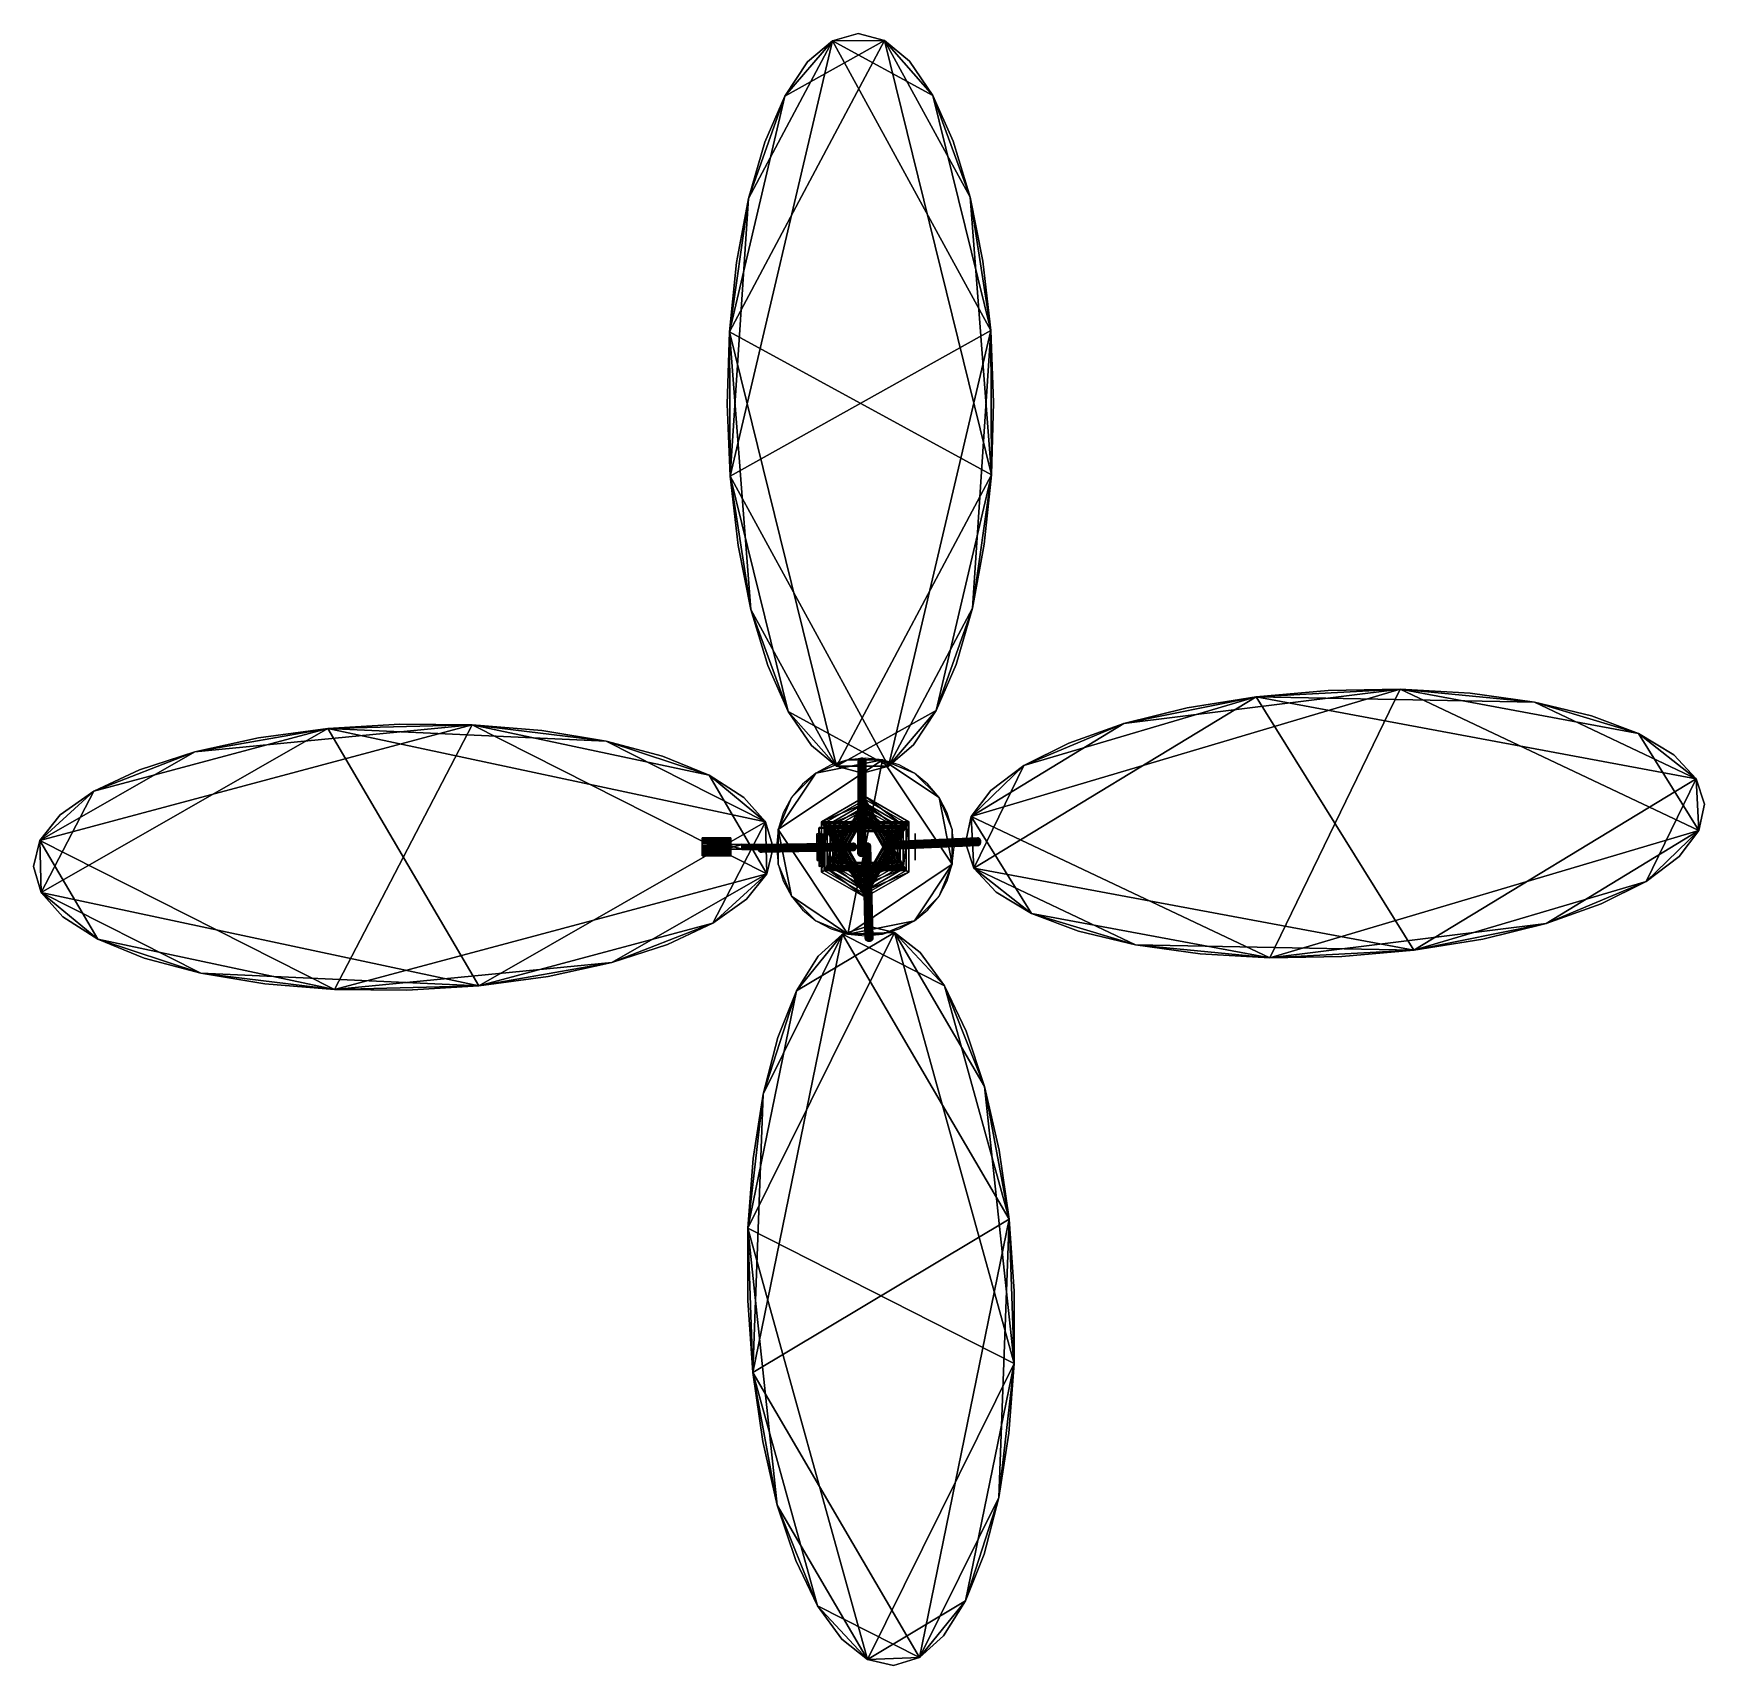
# Model space of a CAD drawing. Extents: x -2.81 to 2.84, y -2.77 to 2.75.
import ezdxf

# ---------------------------------------------------------------- set-up
doc = ezdxf.new("R2010")
doc.units = 0
doc.header["$MEASUREMENT"] = 0

msp = doc.modelspace()

# ---------------------------------------------------------------- linework, layer by layer
for points in [[(0.06473, 2.725335, 10.886338), (-0.271999, 2.536771, 10.886338), (-0.458816, 1.740221, 10.886338)], [(0.426653, 1.257526, 10.886338), (0.06473, 2.725335, 10.886338), (-0.458816, 1.740221, 10.886338)], [(-0.45604, 1.252503, 10.836338), (-0.394189, 2.191196, 10.836338), (-0.110848, 2.724336, 10.836338)], [(-0.45604, 1.252503, 10.836338), (-0.110848, 2.724336, 10.836338), (0.423877, 1.745244, 10.836338)], [(-0.394189, 2.191196, 10.836338), (-0.271999, 2.536771, 10.836338), (-0.110848, 2.724336, 10.836338)], [(0.06473, 2.725335, 10.886338), (-0.110848, 2.724336, 10.886338), (-0.271999, 2.536771, 10.886338)], [(-0.271999, 2.536771, 10.836338), (-0.194859, 2.652724, 10.836338), (-0.110848, 2.724336, 10.836338)], [(-0.110848, 2.724336, 10.886338), (-0.194859, 2.652724, 10.886338), (-0.271999, 2.536771, 10.886338)], [(-0.110848, 2.724336, 10.836338), (-0.194859, 2.652724, 10.836338), (-0.194859, 2.652724, 10.886338)], [(-0.110848, 2.724336, 10.836338), (-0.194859, 2.652724, 10.886338), (-0.110848, 2.724336, 10.886338)], [(-0.110848, 2.724336, 10.836338), (-0.023196, 2.748853, 10.836338), (0.06473, 2.725335, 10.836338)], [(0.06473, 2.725335, 10.886338), (-0.023196, 2.748853, 10.886338), (-0.110848, 2.724336, 10.886338)], [(-0.023196, 2.748853, 10.836338), (-0.110848, 2.724336, 10.836338), (-0.110848, 2.724336, 10.886338)], [(-0.023196, 2.748853, 10.836338), (-0.110848, 2.724336, 10.886338), (-0.023196, 2.748853, 10.886338)], [(-0.110848, 2.724336, 10.836338), (0.06473, 2.725335, 10.836338), (0.228006, 2.539616, 10.836338)], [(-0.110848, 2.724336, 10.836338), (0.228006, 2.539616, 10.836338), (0.423877, 1.745244, 10.836338)], [(0.06473, 2.725335, 10.836338), (-0.023196, 2.748853, 10.836338), (-0.023196, 2.748853, 10.886338)], [(0.06473, 2.725335, 10.836338), (-0.023196, 2.748853, 10.886338), (0.06473, 2.725335, 10.886338)], [(0.06473, 2.725335, 10.836338), (0.149551, 2.654684, 10.836338), (0.228006, 2.539616, 10.836338)], [(0.228006, 2.539616, 10.886338), (0.149551, 2.654684, 10.886338), (0.06473, 2.725335, 10.886338)], [(0.354121, 2.195454, 10.886338), (0.228006, 2.539616, 10.886338), (0.06473, 2.725335, 10.886338)], [(0.426653, 1.257526, 10.886338), (0.354121, 2.195454, 10.886338), (0.06473, 2.725335, 10.886338)], [(0.149551, 2.654684, 10.836338), (0.06473, 2.725335, 10.836338), (0.06473, 2.725335, 10.886338)], [(0.149551, 2.654684, 10.836338), (0.06473, 2.725335, 10.886338), (0.149551, 2.654684, 10.886338)], [(0.228006, 2.539616, 10.836338), (0.149551, 2.654684, 10.836338), (0.149551, 2.654684, 10.886338)], [(0.228006, 2.539616, 10.836338), (0.149551, 2.654684, 10.886338), (0.228006, 2.539616, 10.886338)], [(-0.194859, 2.652724, 10.836338), (-0.271999, 2.536771, 10.836338), (-0.271999, 2.536771, 10.886338)], [(-0.194859, 2.652724, 10.836338), (-0.271999, 2.536771, 10.886338), (-0.194859, 2.652724, 10.886338)], [(-0.271999, 2.536771, 10.886338), (-0.394189, 2.191196, 10.886338), (-0.458816, 1.740221, 10.886338)], [(-0.394189, 2.191196, 10.836338), (-0.339305, 2.380931, 10.836338), (-0.271999, 2.536771, 10.836338)], [(-0.271999, 2.536771, 10.886338), (-0.339305, 2.380931, 10.886338), (-0.394189, 2.191196, 10.886338)], [(-0.271999, 2.536771, 10.836338), (-0.339305, 2.380931, 10.836338), (-0.339305, 2.380931, 10.886338)], [(-0.271999, 2.536771, 10.836338), (-0.339305, 2.380931, 10.886338), (-0.271999, 2.536771, 10.886338)], [(0.228006, 2.539616, 10.836338), (0.297081, 2.384554, 10.836338), (0.354121, 2.195454, 10.836338)], [(0.228006, 2.539616, 10.836338), (0.354121, 2.195454, 10.836338), (0.423877, 1.745244, 10.836338)], [(0.354121, 2.195454, 10.886338), (0.297081, 2.384554, 10.886338), (0.228006, 2.539616, 10.886338)], [(0.297081, 2.384554, 10.836338), (0.228006, 2.539616, 10.836338), (0.228006, 2.539616, 10.886338)], [(0.297081, 2.384554, 10.836338), (0.228006, 2.539616, 10.886338), (0.297081, 2.384554, 10.886338)], [(-0.339305, 2.380931, 10.836338), (-0.394189, 2.191196, 10.836338), (-0.394189, 2.191196, 10.886338)], [(-0.339305, 2.380931, 10.836338), (-0.394189, 2.191196, 10.886338), (-0.339305, 2.380931, 10.886338)], [(0.354121, 2.195454, 10.836338), (0.297081, 2.384554, 10.836338), (0.297081, 2.384554, 10.886338)], [(0.354121, 2.195454, 10.836338), (0.297081, 2.384554, 10.886338), (0.354121, 2.195454, 10.886338)], [(-0.458816, 1.740221, 10.836338), (-0.434543, 1.974854, 10.836338), (-0.394189, 2.191196, 10.836338)], [(-0.45604, 1.252503, 10.836338), (-0.458816, 1.740221, 10.836338), (-0.394189, 2.191196, 10.836338)], [(-0.394189, 2.191196, 10.886338), (-0.434543, 1.974854, 10.886338), (-0.458816, 1.740221, 10.886338)], [(-0.394189, 2.191196, 10.836338), (-0.434543, 1.974854, 10.836338), (-0.434543, 1.974854, 10.886338)], [(-0.394189, 2.191196, 10.836338), (-0.434543, 1.974854, 10.886338), (-0.394189, 2.191196, 10.886338)], [(0.354121, 2.195454, 10.836338), (0.396935, 1.979586, 10.836338), (0.423877, 1.745244, 10.836338)], [(0.423877, 1.745244, 10.886338), (0.396935, 1.979586, 10.886338), (0.354121, 2.195454, 10.886338)], [(0.426653, 1.257526, 10.886338), (0.423877, 1.745244, 10.886338), (0.354121, 2.195454, 10.886338)], [(0.396935, 1.979586, 10.836338), (0.354121, 2.195454, 10.836338), (0.354121, 2.195454, 10.886338)], [(0.396935, 1.979586, 10.836338), (0.354121, 2.195454, 10.886338), (0.396935, 1.979586, 10.886338)], [(0.423877, 1.745244, 10.836338), (0.396935, 1.979586, 10.836338), (0.396935, 1.979586, 10.886338)], [(0.423877, 1.745244, 10.836338), (0.396935, 1.979586, 10.886338), (0.423877, 1.745244, 10.886338)], [(-0.434543, 1.974854, 10.836338), (-0.458816, 1.740221, 10.836338), (-0.458816, 1.740221, 10.886338)], [(-0.434543, 1.974854, 10.836338), (-0.458816, 1.740221, 10.886338), (-0.434543, 1.974854, 10.886338)], [(-0.45604, 1.252503, 10.836338), (-0.466074, 1.496312, 10.836338), (-0.458816, 1.740221, 10.836338)], [(-0.458816, 1.740221, 10.886338), (-0.466074, 1.496312, 10.886338), (-0.45604, 1.252503, 10.886338)], [(-0.458816, 1.740221, 10.836338), (-0.466074, 1.496312, 10.836338), (-0.466074, 1.496312, 10.886338)], [(-0.458816, 1.740221, 10.836338), (-0.466074, 1.496312, 10.886338), (-0.458816, 1.740221, 10.886338)], [(-0.458816, 1.740221, 10.886338), (-0.45604, 1.252503, 10.886338), (-0.386284, 0.802292, 10.886338)], [(-0.458816, 1.740221, 10.886338), (-0.386284, 0.802292, 10.886338), (-0.096893, 0.272412, 10.886338)], [(-0.458816, 1.740221, 10.886338), (-0.096893, 0.272412, 10.886338), (0.426653, 1.257526, 10.886338)], [(0.423877, 1.745244, 10.836338), (0.078685, 0.273411, 10.836338), (-0.45604, 1.252503, 10.836338)], [(0.423877, 1.745244, 10.836338), (0.362026, 0.806551, 10.836338), (0.078685, 0.273411, 10.836338)], [(0.423877, 1.745244, 10.836338), (0.426653, 1.257526, 10.836338), (0.362026, 0.806551, 10.836338)], [(0.423877, 1.745244, 10.836338), (0.433911, 1.501435, 10.836338), (0.426653, 1.257526, 10.836338)], [(0.426653, 1.257526, 10.886338), (0.433911, 1.501435, 10.886338), (0.423877, 1.745244, 10.886338)], [(0.433911, 1.501435, 10.836338), (0.423877, 1.745244, 10.836338), (0.423877, 1.745244, 10.886338)], [(0.433911, 1.501435, 10.836338), (0.423877, 1.745244, 10.886338), (0.433911, 1.501435, 10.886338)], [(-0.466074, 1.496312, 10.836338), (-0.45604, 1.252503, 10.836338), (-0.45604, 1.252503, 10.886338)], [(-0.466074, 1.496312, 10.836338), (-0.45604, 1.252503, 10.886338), (-0.466074, 1.496312, 10.886338)], [(0.426653, 1.257526, 10.836338), (0.433911, 1.501435, 10.836338), (0.433911, 1.501435, 10.886338)], [(0.426653, 1.257526, 10.836338), (0.433911, 1.501435, 10.886338), (0.426653, 1.257526, 10.886338)], [(-0.386284, 0.802292, 10.836338), (-0.429098, 1.018161, 10.836338), (-0.45604, 1.252503, 10.836338)], [(-0.260169, 0.45813, 10.836338), (-0.386284, 0.802292, 10.836338), (-0.45604, 1.252503, 10.836338)], [(0.078685, 0.273411, 10.836338), (-0.260169, 0.45813, 10.836338), (-0.45604, 1.252503, 10.836338)], [(-0.45604, 1.252503, 10.886338), (-0.429098, 1.018161, 10.886338), (-0.386284, 0.802292, 10.886338)], [(-0.45604, 1.252503, 10.836338), (-0.429098, 1.018161, 10.836338), (-0.429098, 1.018161, 10.886338)], [(-0.45604, 1.252503, 10.836338), (-0.429098, 1.018161, 10.886338), (-0.45604, 1.252503, 10.886338)], [(-0.096893, 0.272412, 10.886338), (0.239836, 0.460976, 10.886338), (0.426653, 1.257526, 10.886338)], [(0.239836, 0.460976, 10.886338), (0.362026, 0.806551, 10.886338), (0.426653, 1.257526, 10.886338)], [(0.426653, 1.257526, 10.836338), (0.40238, 1.022893, 10.836338), (0.362026, 0.806551, 10.836338)], [(0.362026, 0.806551, 10.886338), (0.40238, 1.022893, 10.886338), (0.426653, 1.257526, 10.886338)], [(0.40238, 1.022893, 10.836338), (0.426653, 1.257526, 10.836338), (0.426653, 1.257526, 10.886338)], [(0.40238, 1.022893, 10.836338), (0.426653, 1.257526, 10.886338), (0.40238, 1.022893, 10.886338)], [(-0.429098, 1.018161, 10.836338), (-0.386284, 0.802292, 10.836338), (-0.386284, 0.802292, 10.886338)], [(-0.429098, 1.018161, 10.836338), (-0.386284, 0.802292, 10.886338), (-0.429098, 1.018161, 10.886338)], [(0.362026, 0.806551, 10.836338), (0.40238, 1.022893, 10.836338), (0.40238, 1.022893, 10.886338)], [(0.362026, 0.806551, 10.836338), (0.40238, 1.022893, 10.886338), (0.362026, 0.806551, 10.886338)], [(-0.260169, 0.45813, 10.836338), (-0.329244, 0.613193, 10.836338), (-0.386284, 0.802292, 10.836338)], [(-0.386284, 0.802292, 10.886338), (-0.329244, 0.613193, 10.886338), (-0.260169, 0.45813, 10.886338)], [(-0.386284, 0.802292, 10.886338), (-0.260169, 0.45813, 10.886338), (-0.096893, 0.272412, 10.886338)], [(-0.386284, 0.802292, 10.836338), (-0.329244, 0.613193, 10.836338), (-0.329244, 0.613193, 10.886338)], [(-0.386284, 0.802292, 10.836338), (-0.329244, 0.613193, 10.886338), (-0.386284, 0.802292, 10.886338)], [(0.362026, 0.806551, 10.836338), (0.239836, 0.460976, 10.836338), (0.078685, 0.273411, 10.836338)], [(0.362026, 0.806551, 10.836338), (0.307142, 0.616815, 10.836338), (0.239836, 0.460976, 10.836338)], [(0.239836, 0.460976, 10.886338), (0.307142, 0.616815, 10.886338), (0.362026, 0.806551, 10.886338)], [(0.307142, 0.616815, 10.836338), (0.362026, 0.806551, 10.836338), (0.362026, 0.806551, 10.886338)], [(0.307142, 0.616815, 10.836338), (0.362026, 0.806551, 10.886338), (0.307142, 0.616815, 10.886338)], [(-0.329244, 0.613193, 10.836338), (-0.260169, 0.45813, 10.836338), (-0.260169, 0.45813, 10.886338)], [(-0.329244, 0.613193, 10.836338), (-0.260169, 0.45813, 10.886338), (-0.329244, 0.613193, 10.886338)], [(0.239836, 0.460976, 10.836338), (0.307142, 0.616815, 10.836338), (0.307142, 0.616815, 10.886338)], [(0.239836, 0.460976, 10.836338), (0.307142, 0.616815, 10.886338), (0.239836, 0.460976, 10.886338)], [(1.807671, 0.532681, 10.433234), (0.874111, 0.416766, 10.433234), (0.35821, 0.103132, 10.433234)], [(1.807671, 0.532681, 10.433234), (0.35821, 0.103132, 10.433234), (1.366526, -0.374203, 10.433234)], [(1.807671, 0.532681, 10.433234), (1.320606, 0.507309, 10.433234), (0.874111, 0.416766, 10.433234)], [(1.320606, 0.507309, 10.383234), (1.563689, 0.52863, 10.383234), (1.807671, 0.532681, 10.383234)], [(1.320606, 0.507309, 10.383234), (1.807671, 0.532681, 10.383234), (2.261156, 0.489021, 10.383234)], [(1.807671, 0.532681, 10.433234), (1.563689, 0.52863, 10.433234), (1.320606, 0.507309, 10.433234)], [(1.563689, 0.52863, 10.383234), (1.320606, 0.507309, 10.383234), (1.320606, 0.507309, 10.433234)], [(1.563689, 0.52863, 10.383234), (1.320606, 0.507309, 10.433234), (1.563689, 0.52863, 10.433234)], [(1.366526, -0.374203, 10.433234), (2.815987, 0.055346, 10.433234), (1.807671, 0.532681, 10.433234)], [(1.807671, 0.532681, 10.383234), (1.563689, 0.52863, 10.383234), (1.563689, 0.52863, 10.433234)], [(1.807671, 0.532681, 10.383234), (1.563689, 0.52863, 10.433234), (1.807671, 0.532681, 10.433234)], [(1.807671, 0.532681, 10.383234), (2.043177, 0.519307, 10.383234), (2.261156, 0.489021, 10.383234)], [(2.261156, 0.489021, 10.433234), (2.043177, 0.519307, 10.433234), (1.807671, 0.532681, 10.433234)], [(2.612022, 0.382976, 10.433234), (2.261156, 0.489021, 10.433234), (1.807671, 0.532681, 10.433234)], [(2.815987, 0.055346, 10.433234), (2.612022, 0.382976, 10.433234), (1.807671, 0.532681, 10.433234)], [(2.043177, 0.519307, 10.383234), (1.807671, 0.532681, 10.383234), (1.807671, 0.532681, 10.433234)], [(2.043177, 0.519307, 10.383234), (1.807671, 0.532681, 10.433234), (2.043177, 0.519307, 10.433234)], [(2.261156, 0.489021, 10.383234), (2.043177, 0.519307, 10.383234), (2.043177, 0.519307, 10.433234)], [(2.261156, 0.489021, 10.383234), (2.043177, 0.519307, 10.433234), (2.261156, 0.489021, 10.433234)], [(-0.096893, 0.272412, 10.836338), (-0.181714, 0.343063, 10.836338), (-0.260169, 0.45813, 10.836338)], [(0.078685, 0.273411, 10.836338), (-0.096893, 0.272412, 10.836338), (-0.260169, 0.45813, 10.836338)], [(-0.260169, 0.45813, 10.886338), (-0.181714, 0.343063, 10.886338), (-0.096893, 0.272412, 10.886338)], [(-0.260169, 0.45813, 10.836338), (-0.181714, 0.343063, 10.836338), (-0.181714, 0.343063, 10.886338)], [(-0.260169, 0.45813, 10.836338), (-0.181714, 0.343063, 10.886338), (-0.260169, 0.45813, 10.886338)], [(-0.096893, 0.272412, 10.886338), (0.078685, 0.273411, 10.886338), (0.239836, 0.460976, 10.886338)], [(0.239836, 0.460976, 10.836338), (0.162696, 0.345023, 10.836338), (0.078685, 0.273411, 10.836338)], [(0.078685, 0.273411, 10.886338), (0.162696, 0.345023, 10.886338), (0.239836, 0.460976, 10.886338)], [(0.162696, 0.345023, 10.836338), (0.239836, 0.460976, 10.836338), (0.239836, 0.460976, 10.886338)], [(0.162696, 0.345023, 10.836338), (0.239836, 0.460976, 10.886338), (0.162696, 0.345023, 10.886338)], [(0.367344, -0.072211, 10.383234), (0.536163, 0.274838, 10.383234), (1.320606, 0.507309, 10.383234)], [(1.853592, -0.34883, 10.383234), (0.367344, -0.072211, 10.383234), (1.320606, 0.507309, 10.383234)], [(0.536163, 0.274838, 10.383234), (0.874111, 0.416766, 10.383234), (1.320606, 0.507309, 10.383234)], [(0.874111, 0.416766, 10.383234), (1.087764, 0.469537, 10.383234), (1.320606, 0.507309, 10.383234)], [(1.320606, 0.507309, 10.433234), (1.087764, 0.469537, 10.433234), (0.874111, 0.416766, 10.433234)], [(1.087764, 0.469537, 10.383234), (0.874111, 0.416766, 10.383234), (0.874111, 0.416766, 10.433234)], [(1.087764, 0.469537, 10.383234), (0.874111, 0.416766, 10.433234), (1.087764, 0.469537, 10.433234)], [(1.320606, 0.507309, 10.383234), (1.087764, 0.469537, 10.383234), (1.087764, 0.469537, 10.433234)], [(1.320606, 0.507309, 10.383234), (1.087764, 0.469537, 10.433234), (1.320606, 0.507309, 10.433234)], [(1.320606, 0.507309, 10.383234), (2.261156, 0.489021, 10.383234), (2.806853, 0.230689, 10.383234)], [(1.320606, 0.507309, 10.383234), (2.806853, 0.230689, 10.383234), (1.853592, -0.34883, 10.383234)], [(2.261156, 0.489021, 10.383234), (2.453232, 0.442988, 10.383234), (2.612022, 0.382976, 10.383234)], [(2.261156, 0.489021, 10.383234), (2.612022, 0.382976, 10.383234), (2.806853, 0.230689, 10.383234)], [(2.612022, 0.382976, 10.433234), (2.453232, 0.442988, 10.433234), (2.261156, 0.489021, 10.433234)], [(2.453232, 0.442988, 10.383234), (2.261156, 0.489021, 10.383234), (2.261156, 0.489021, 10.433234)], [(2.453232, 0.442988, 10.383234), (2.261156, 0.489021, 10.433234), (2.453232, 0.442988, 10.433234)], [(-1.327702, 0.413019, 10.429841), (-2.263988, 0.321706, 10.429841), (-2.787963, 0.021755, 10.429841)], [(-1.327702, 0.413019, 10.429841), (-2.787963, 0.021755, 10.429841), (-1.792555, -0.481945, 10.429841)], [(-2.783445, -0.153768, 10.379841), (-2.605554, 0.188719, 10.379841), (-1.815266, 0.40047, 10.379841)], [(-1.30499, -0.469396, 10.379841), (-2.783445, -0.153768, 10.379841), (-1.815266, 0.40047, 10.379841)], [(-2.605554, 0.188719, 10.379841), (-2.263988, 0.321706, 10.379841), (-1.815266, 0.40047, 10.379841)], [(-1.327702, 0.413019, 10.429841), (-1.815266, 0.40047, 10.429841), (-2.263988, 0.321706, 10.429841)], [(-2.263988, 0.321706, 10.379841), (-2.049021, 0.368838, 10.379841), (-1.815266, 0.40047, 10.379841)], [(-1.815266, 0.40047, 10.429841), (-2.049021, 0.368838, 10.429841), (-2.263988, 0.321706, 10.429841)], [(-1.815266, 0.40047, 10.379841), (-2.049021, 0.368838, 10.379841), (-2.049021, 0.368838, 10.429841)], [(-1.815266, 0.40047, 10.379841), (-2.049021, 0.368838, 10.429841), (-1.815266, 0.40047, 10.429841)], [(-1.815266, 0.40047, 10.379841), (-1.571706, 0.415388, 10.379841), (-1.327702, 0.413019, 10.379841)], [(-1.327702, 0.413019, 10.429841), (-1.571706, 0.415388, 10.429841), (-1.815266, 0.40047, 10.429841)], [(-1.571706, 0.415388, 10.379841), (-1.815266, 0.40047, 10.379841), (-1.815266, 0.40047, 10.429841)], [(-1.571706, 0.415388, 10.379841), (-1.815266, 0.40047, 10.429841), (-1.571706, 0.415388, 10.429841)], [(-1.815266, 0.40047, 10.379841), (-1.327702, 0.413019, 10.379841), (-0.875522, 0.357443, 10.379841)], [(-1.815266, 0.40047, 10.379841), (-0.875522, 0.357443, 10.379841), (-0.336811, 0.084842, 10.379841)], [(-1.815266, 0.40047, 10.379841), (-0.336811, 0.084842, 10.379841), (-1.30499, -0.469396, 10.379841)], [(-1.792555, -0.481945, 10.429841), (-0.332294, -0.090681, 10.429841), (-1.327702, 0.413019, 10.429841)], [(-1.327702, 0.413019, 10.379841), (-1.571706, 0.415388, 10.379841), (-1.571706, 0.415388, 10.429841)], [(-1.327702, 0.413019, 10.379841), (-1.571706, 0.415388, 10.429841), (-1.327702, 0.413019, 10.429841)], [(-1.327702, 0.413019, 10.379841), (-1.092629, 0.393453, 10.379841), (-0.875522, 0.357443, 10.379841)], [(-0.875522, 0.357443, 10.429841), (-1.092629, 0.393453, 10.429841), (-1.327702, 0.413019, 10.429841)], [(-0.527568, 0.242202, 10.429841), (-0.875522, 0.357443, 10.429841), (-1.327702, 0.413019, 10.429841)], [(-0.332294, -0.090681, 10.429841), (-0.527568, 0.242202, 10.429841), (-1.327702, 0.413019, 10.429841)], [(-1.092629, 0.393453, 10.379841), (-1.327702, 0.413019, 10.379841), (-1.327702, 0.413019, 10.429841)], [(-1.092629, 0.393453, 10.379841), (-1.327702, 0.413019, 10.429841), (-1.092629, 0.393453, 10.429841)], [(0.874111, 0.416766, 10.433234), (0.536163, 0.274838, 10.433234), (0.35821, 0.103132, 10.433234)], [(0.536163, 0.274838, 10.383234), (0.687859, 0.351025, 10.383234), (0.874111, 0.416766, 10.383234)], [(0.874111, 0.416766, 10.433234), (0.687859, 0.351025, 10.433234), (0.536163, 0.274838, 10.433234)], [(0.874111, 0.416766, 10.383234), (0.687859, 0.351025, 10.383234), (0.687859, 0.351025, 10.433234)], [(0.874111, 0.416766, 10.383234), (0.687859, 0.351025, 10.433234), (0.874111, 0.416766, 10.433234)], [(2.612022, 0.382976, 10.383234), (2.453232, 0.442988, 10.383234), (2.453232, 0.442988, 10.433234)], [(2.612022, 0.382976, 10.383234), (2.453232, 0.442988, 10.433234), (2.612022, 0.382976, 10.433234)], [(-2.049021, 0.368838, 10.379841), (-2.263988, 0.321706, 10.379841), (-2.263988, 0.321706, 10.429841)], [(-2.049021, 0.368838, 10.379841), (-2.263988, 0.321706, 10.429841), (-2.049021, 0.368838, 10.429841)], [(-0.875522, 0.357443, 10.379841), (-1.092629, 0.393453, 10.379841), (-1.092629, 0.393453, 10.429841)], [(-0.875522, 0.357443, 10.379841), (-1.092629, 0.393453, 10.429841), (-0.875522, 0.357443, 10.429841)], [(-0.875522, 0.357443, 10.379841), (-0.684724, 0.306372, 10.379841), (-0.527568, 0.242202, 10.379841)], [(-0.875522, 0.357443, 10.379841), (-0.527568, 0.242202, 10.379841), (-0.336811, 0.084842, 10.379841)], [(-0.527568, 0.242202, 10.429841), (-0.684724, 0.306372, 10.429841), (-0.875522, 0.357443, 10.429841)], [(-0.684724, 0.306372, 10.379841), (-0.875522, 0.357443, 10.379841), (-0.875522, 0.357443, 10.429841)], [(-0.684724, 0.306372, 10.379841), (-0.875522, 0.357443, 10.429841), (-0.684724, 0.306372, 10.429841)], [(-0.181714, 0.343063, 10.836338), (-0.096893, 0.272412, 10.836338), (-0.096893, 0.272412, 10.886338)], [(-0.181714, 0.343063, 10.836338), (-0.096893, 0.272412, 10.886338), (-0.181714, 0.343063, 10.886338)], [(0.078685, 0.273411, 10.836338), (0.162696, 0.345023, 10.836338), (0.162696, 0.345023, 10.886338)], [(0.078685, 0.273411, 10.836338), (0.162696, 0.345023, 10.886338), (0.078685, 0.273411, 10.886338)], [(0.687859, 0.351025, 10.383234), (0.536163, 0.274838, 10.383234), (0.536163, 0.274838, 10.433234)], [(0.687859, 0.351025, 10.383234), (0.536163, 0.274838, 10.433234), (0.687859, 0.351025, 10.433234)], [(2.612022, 0.382976, 10.383234), (2.731426, 0.311292, 10.383234), (2.806853, 0.230689, 10.383234)], [(2.806853, 0.230689, 10.433234), (2.731426, 0.311292, 10.433234), (2.612022, 0.382976, 10.433234)], [(2.815987, 0.055346, 10.433234), (2.806853, 0.230689, 10.433234), (2.612022, 0.382976, 10.433234)], [(2.731426, 0.311292, 10.383234), (2.612022, 0.382976, 10.383234), (2.612022, 0.382976, 10.433234)], [(2.731426, 0.311292, 10.383234), (2.612022, 0.382976, 10.433234), (2.731426, 0.311292, 10.433234)], [(-2.263988, 0.321706, 10.429841), (-2.605554, 0.188719, 10.429841), (-2.787963, 0.021755, 10.429841)], [(-2.605554, 0.188719, 10.379841), (-2.451906, 0.260888, 10.379841), (-2.263988, 0.321706, 10.379841)], [(-2.263988, 0.321706, 10.429841), (-2.451906, 0.260888, 10.429841), (-2.605554, 0.188719, 10.429841)], [(-2.263988, 0.321706, 10.379841), (-2.451906, 0.260888, 10.379841), (-2.451906, 0.260888, 10.429841)], [(-2.263988, 0.321706, 10.379841), (-2.451906, 0.260888, 10.429841), (-2.263988, 0.321706, 10.429841)], [(-0.527568, 0.242202, 10.379841), (-0.684724, 0.306372, 10.379841), (-0.684724, 0.306372, 10.429841)], [(-0.527568, 0.242202, 10.379841), (-0.684724, 0.306372, 10.429841), (-0.527568, 0.242202, 10.429841)], [(0.058527, 0.294238, 11.383467), (-0.166671, 0.249443, 11.383467), (-0.294236, 0.058529, 11.383467)], [(0.058527, 0.294238, 11.383467), (-0.294236, 0.058529, 11.383467), (-0.058527, -0.294234, 11.383467)], [(-0.058527, 0.294238, 11.383467), (-0.114805, 0.277166, 11.383467), (-0.166671, 0.249443, 11.383467)], [(0.058527, 0.294238, 11.383467), (-0.058527, 0.294238, 11.383467), (-0.166671, 0.249443, 11.383467)], [(0.058527, 0.294238, 11.383467), (0, 0.300002, 11.383467), (-0.058527, 0.294238, 11.383467)], [(-0.058527, -0.294234, 11.383467), (0.294236, -0.058525, 11.383467), (0.058527, 0.294238, 11.383467)], [(-0.023134, 0.292068, 10.857482), (-0.024364, -0.01975, 10.526443), (-0.024599, -0.021708, 10.528287)], [(-0.023134, 0.292068, 10.857482), (-0.024599, -0.021708, 10.528287), (-0.023369, 0.290111, 10.859327)], [(-0.023369, 0.290111, 10.859327), (-0.024599, -0.021708, 10.528287), (-0.024342, -0.023665, 10.530129)], [(-0.022417, 0.293951, 10.855705), (-0.023647, -0.017867, 10.524666), (-0.024364, -0.01975, 10.526443)], [(-0.022417, 0.293951, 10.855705), (-0.024364, -0.01975, 10.526443), (-0.023134, 0.292068, 10.857482)], [(-0.023369, 0.290111, 10.859327), (-0.024342, -0.023665, 10.530129), (-0.023112, 0.288153, 10.86117)], [(-0.023112, 0.288153, 10.86117), (-0.024342, -0.023665, 10.530129), (-0.023603, -0.025546, 10.531899)], [(-0.021245, 0.295688, 10.854066), (-0.022475, -0.016131, 10.523026), (-0.023647, -0.017867, 10.524666)], [(-0.021245, 0.295688, 10.854066), (-0.023647, -0.017867, 10.524666), (-0.022417, 0.293951, 10.855705)], [(-0.023112, 0.288153, 10.86117), (-0.023603, -0.025546, 10.531899), (-0.022373, 0.286272, 10.862939)], [(-0.022373, 0.286272, 10.862939), (-0.023603, -0.025546, 10.531899), (-0.022411, -0.02728, 10.533527)], [(-0.023134, 0.292068, 10.857482), (-0.023369, 0.290111, 10.859327), (-0.023112, 0.288153, 10.86117)], [(-0.008139, 0.299969, 10.849984), (-0.017731, 0.29846, 10.851441), (-0.023134, 0.292068, 10.857482)], [(-0.008139, 0.299969, 10.849984), (-0.023134, 0.292068, 10.857482), (-0.013017, 0.280281, 10.868547)], [(-0.017731, 0.29846, 10.851441), (-0.021245, 0.295688, 10.854066), (-0.023134, 0.292068, 10.857482)], [(-0.021245, 0.295688, 10.854066), (-0.022417, 0.293951, 10.855705), (-0.023134, 0.292068, 10.857482)], [(-0.023134, 0.292068, 10.857482), (-0.023112, 0.288153, 10.86117), (-0.021181, 0.284538, 10.864568)], [(-0.023134, 0.292068, 10.857482), (-0.021181, 0.284538, 10.864568), (-0.013017, 0.280281, 10.868547)], [(-0.023112, 0.288153, 10.86117), (-0.022373, 0.286272, 10.862939), (-0.021181, 0.284538, 10.864568)], [(-0.019663, 0.29721, 10.852626), (-0.020893, -0.014608, 10.521586), (-0.022475, -0.016131, 10.523026)], [(-0.019663, 0.29721, 10.852626), (-0.022475, -0.016131, 10.523026), (-0.021245, 0.295688, 10.854066)], [(-0.022373, 0.286272, 10.862939), (-0.022411, -0.02728, 10.533527), (-0.021181, 0.284538, 10.864568)], [(-0.021181, 0.284538, 10.864568), (-0.022411, -0.02728, 10.533527), (-0.020812, -0.028798, 10.534952)], [(-0.017731, 0.29846, 10.851441), (-0.019663, 0.29721, 10.852626), (-0.021245, 0.295688, 10.854066)], [(-0.021181, 0.284538, 10.864568), (-0.020812, -0.028798, 10.534952), (-0.019582, 0.28302, 10.865992)], [(-0.021181, 0.284538, 10.864568), (-0.019582, 0.28302, 10.865992), (-0.017637, 0.281774, 10.867158)], [(-0.021181, 0.284538, 10.864568), (-0.017637, 0.281774, 10.867158), (-0.013017, 0.280281, 10.868547)], [(-0.017731, 0.29846, 10.851441), (-0.018962, -0.013358, 10.520401), (-0.020893, -0.014608, 10.521586)], [(-0.017731, 0.29846, 10.851441), (-0.020893, -0.014608, 10.521586), (-0.019663, 0.29721, 10.852626)], [(-0.019582, 0.28302, 10.865992), (-0.020812, -0.028798, 10.534952), (-0.018867, -0.030044, 10.536119)], [(-0.019582, 0.28302, 10.865992), (-0.018867, -0.030044, 10.536119), (-0.017637, 0.281774, 10.867158)], [(-0.015525, 0.29939, 10.850557), (-0.016756, -0.012428, 10.519518), (-0.018962, -0.013358, 10.520401)], [(-0.015525, 0.29939, 10.850557), (-0.018962, -0.013358, 10.520401), (-0.017731, 0.29846, 10.851441)], [(-0.008139, 0.299969, 10.849984), (-0.013129, 0.299964, 10.850008), (-0.017731, 0.29846, 10.851441)], [(-0.013129, 0.299964, 10.850008), (-0.015525, 0.29939, 10.850557), (-0.017731, 0.29846, 10.851441)], [(-0.013129, 0.299964, 10.850008), (-0.01436, -0.011855, 10.518969), (-0.016756, -0.012428, 10.519518)], [(-0.013129, 0.299964, 10.850008), (-0.016756, -0.012428, 10.519518), (-0.015525, 0.29939, 10.850557)], [(-0.010635, 0.300159, 10.849814), (-0.011865, -0.011659, 10.518774), (-0.01436, -0.011855, 10.518969)], [(-0.010635, 0.300159, 10.849814), (-0.01436, -0.011855, 10.518969), (-0.013129, 0.299964, 10.850008)], [(-0.008139, 0.299969, 10.849984), (-0.010635, 0.300159, 10.849814), (-0.013129, 0.299964, 10.850008)], [(-0.013017, 0.280281, 10.868547), (0.001978, 0.288182, 10.861049), (-0.008139, 0.299969, 10.849984)], [(-0.013017, 0.280281, 10.868547), (-0.003424, 0.281791, 10.86709), (0.001978, 0.288182, 10.861049)], [(-0.008139, 0.299969, 10.849984), (-0.011865, -0.011659, 10.518774), (-0.010635, 0.300159, 10.849814)], [(-0.008139, 0.299969, 10.849984), (-0.009369, -0.011849, 10.518944), (-0.011865, -0.011659, 10.518774)], [(-0.005736, 0.299401, 10.850511), (-0.009369, -0.011849, 10.518944), (-0.008139, 0.299969, 10.849984)], [(-0.005736, 0.299401, 10.850511), (-0.006966, -0.012417, 10.51947), (-0.009369, -0.011849, 10.518944)], [(-0.003519, 0.298477, 10.851373), (-0.005736, 0.299401, 10.850511), (-0.008139, 0.299969, 10.849984)], [(0.000025, 0.295712, 10.853964), (-0.003519, 0.298477, 10.851373), (-0.008139, 0.299969, 10.849984)], [(0.001978, 0.288182, 10.861049), (0.000025, 0.295712, 10.853964), (-0.008139, 0.299969, 10.849984)], [(-0.003519, 0.298477, 10.851373), (-0.006966, -0.012417, 10.51947), (-0.005736, 0.299401, 10.850511)], [(-0.003519, 0.298477, 10.851373), (-0.00475, -0.013342, 10.520333), (-0.006966, -0.012417, 10.51947)], [(-0.001574, 0.297231, 10.852539), (-0.00475, -0.013342, 10.520333), (-0.003519, 0.298477, 10.851373)], [(-0.001574, 0.297231, 10.852539), (-0.002804, -0.014587, 10.5215), (-0.00475, -0.013342, 10.520333)], [(0.000025, 0.295712, 10.853964), (-0.001574, 0.297231, 10.852539), (-0.003519, 0.298477, 10.851373)], [(-0.003424, 0.281791, 10.86709), (0.000089, 0.284563, 10.864465), (0.001978, 0.288182, 10.861049)], [(-0.003424, 0.281791, 10.86709), (-0.001493, 0.283041, 10.865905), (0.000089, 0.284563, 10.864465)], [(-0.003424, 0.281791, 10.86709), (-0.002723, -0.028777, 10.534865), (-0.001493, 0.283041, 10.865905)], [(0.000025, 0.295712, 10.853964), (-0.002804, -0.014587, 10.5215), (-0.001574, 0.297231, 10.852539)], [(0.000025, 0.295712, 10.853964), (-0.001205, -0.016106, 10.522923), (-0.002804, -0.014587, 10.5215)], [(-0.001493, 0.283041, 10.865905), (-0.002723, -0.028777, 10.534865), (-0.001141, -0.027255, 10.533425)], [(-0.001493, 0.283041, 10.865905), (-0.001141, -0.027255, 10.533425), (0.000089, 0.284563, 10.864465)], [(0.001217, 0.293979, 10.855592), (-0.001205, -0.016106, 10.522923), (0.000025, 0.295712, 10.853964)], [(0.001217, 0.293979, 10.855592), (-0.000013, -0.017839, 10.524552), (-0.001205, -0.016106, 10.522923)], [(0.000089, 0.284563, 10.864465), (-0.001141, -0.027255, 10.533425), (0.000031, -0.025519, 10.531786)], [(0.001956, 0.292097, 10.857362), (-0.000013, -0.017839, 10.524552), (0.001217, 0.293979, 10.855592)], [(0.001956, 0.292097, 10.857362), (0.000726, -0.019721, 10.526321), (-0.000013, -0.017839, 10.524552)], [(0.001956, 0.292097, 10.857362), (0.001217, 0.293979, 10.855592), (0.000025, 0.295712, 10.853964)], [(0.001978, 0.288182, 10.861049), (0.001956, 0.292097, 10.857362), (0.000025, 0.295712, 10.853964)], [(0.000089, 0.284563, 10.864465), (0.000031, -0.025519, 10.531786), (0.001261, 0.286299, 10.862825)], [(0.001261, 0.286299, 10.862825), (0.000031, -0.025519, 10.531786), (0.000748, -0.023636, 10.530009)], [(0.000089, 0.284563, 10.864465), (0.001261, 0.286299, 10.862825), (0.001978, 0.288182, 10.861049)], [(0.002213, 0.29014, 10.859204), (0.000726, -0.019721, 10.526321), (0.001956, 0.292097, 10.857362)], [(0.002213, 0.29014, 10.859204), (0.000982, -0.021678, 10.528164), (0.000726, -0.019721, 10.526321)], [(0.001261, 0.286299, 10.862825), (0.000748, -0.023636, 10.530009), (0.001978, 0.288182, 10.861049)], [(0.001978, 0.288182, 10.861049), (0.000748, -0.023636, 10.530009), (0.000982, -0.021678, 10.528164)], [(0.001978, 0.288182, 10.861049), (0.000982, -0.021678, 10.528164), (0.002213, 0.29014, 10.859204)], [(0.001978, 0.288182, 10.861049), (0.002213, 0.29014, 10.859204), (0.001956, 0.292097, 10.857362)], [(0.166671, 0.249443, 11.383467), (0.114805, 0.277166, 11.383467), (0.058527, 0.294238, 11.383467)], [(0.249441, 0.166673, 11.383467), (0.166671, 0.249443, 11.383467), (0.058527, 0.294238, 11.383467)], [(0.294236, -0.058525, 11.383467), (0.249441, 0.166673, 11.383467), (0.058527, 0.294238, 11.383467)], [(2.806853, 0.230689, 10.383234), (2.731426, 0.311292, 10.383234), (2.731426, 0.311292, 10.433234)], [(2.806853, 0.230689, 10.383234), (2.731426, 0.311292, 10.433234), (2.806853, 0.230689, 10.433234)], [(-2.451906, 0.260888, 10.379841), (-2.605554, 0.188719, 10.379841), (-2.605554, 0.188719, 10.429841)], [(-2.451906, 0.260888, 10.379841), (-2.605554, 0.188719, 10.429841), (-2.451906, 0.260888, 10.429841)], [(-0.527568, 0.242202, 10.379841), (-0.410092, 0.167401, 10.379841), (-0.336811, 0.084842, 10.379841)], [(-0.336811, 0.084842, 10.429841), (-0.410092, 0.167401, 10.429841), (-0.527568, 0.242202, 10.429841)], [(-0.332294, -0.090681, 10.429841), (-0.336811, 0.084842, 10.429841), (-0.527568, 0.242202, 10.429841)], [(-0.410092, 0.167401, 10.379841), (-0.527568, 0.242202, 10.379841), (-0.527568, 0.242202, 10.429841)], [(-0.410092, 0.167401, 10.379841), (-0.527568, 0.242202, 10.429841), (-0.410092, 0.167401, 10.429841)], [(-0.166671, 0.249443, 11.383467), (-0.249441, 0.166673, 11.383467), (-0.294236, 0.058529, 11.383467)], [(-0.166671, 0.249443, 11.383467), (-0.212132, 0.212134, 11.383467), (-0.249441, 0.166673, 11.383467)], [(0.078685, 0.273411, 10.836338), (-0.008967, 0.248894, 10.836338), (-0.096893, 0.272412, 10.836338)], [(-0.096893, 0.272412, 10.886338), (-0.008967, 0.248894, 10.886338), (0.078685, 0.273411, 10.886338)], [(-0.096893, 0.272412, 10.836338), (-0.008967, 0.248894, 10.836338), (-0.008967, 0.248894, 10.886338)], [(-0.096893, 0.272412, 10.836338), (-0.008967, 0.248894, 10.886338), (-0.096893, 0.272412, 10.886338)], [(-0.017637, 0.281774, 10.867158), (-0.018867, -0.030044, 10.536119), (-0.01665, -0.030969, 10.536981)], [(-0.017637, 0.281774, 10.867158), (-0.01665, -0.030969, 10.536981), (-0.01542, 0.28085, 10.868021)], [(-0.017637, 0.281774, 10.867158), (-0.01542, 0.28085, 10.868021), (-0.013017, 0.280281, 10.868547)], [(-0.01542, 0.28085, 10.868021), (-0.01665, -0.030969, 10.536981), (-0.014247, -0.031537, 10.537507)], [(-0.01542, 0.28085, 10.868021), (-0.014247, -0.031537, 10.537507), (-0.013017, 0.280281, 10.868547)], [(-0.013017, 0.280281, 10.868547), (-0.014247, -0.031537, 10.537507), (-0.011751, -0.031727, 10.537677)], [(-0.013017, 0.280281, 10.868547), (-0.008027, 0.280287, 10.868524), (-0.003424, 0.281791, 10.86709)], [(-0.013017, 0.280281, 10.868547), (-0.010521, 0.280091, 10.868717), (-0.008027, 0.280287, 10.868524)], [(-0.013017, 0.280281, 10.868547), (-0.011751, -0.031727, 10.537677), (-0.010521, 0.280091, 10.868717)], [(-0.010521, 0.280091, 10.868717), (-0.011751, -0.031727, 10.537677), (-0.009257, -0.031531, 10.537483)], [(-0.010521, 0.280091, 10.868717), (-0.009257, -0.031531, 10.537483), (-0.008027, 0.280287, 10.868524)], [(-0.008027, 0.280287, 10.868524), (-0.009257, -0.031531, 10.537483), (-0.006861, -0.030957, 10.536934)], [(-0.008967, 0.248894, 10.836338), (0.078685, 0.273411, 10.836338), (0.078685, 0.273411, 10.886338)], [(-0.008967, 0.248894, 10.836338), (0.078685, 0.273411, 10.886338), (-0.008967, 0.248894, 10.886338)], [(-0.008027, 0.280287, 10.868524), (-0.00563, 0.280861, 10.867973), (-0.003424, 0.281791, 10.86709)], [(-0.008027, 0.280287, 10.868524), (-0.006861, -0.030957, 10.536934), (-0.00563, 0.280861, 10.867973)], [(-0.00563, 0.280861, 10.867973), (-0.006861, -0.030957, 10.536934), (-0.004655, -0.030028, 10.53605)], [(-0.00563, 0.280861, 10.867973), (-0.004655, -0.030028, 10.53605), (-0.003424, 0.281791, 10.86709)], [(-0.003424, 0.281791, 10.86709), (-0.004655, -0.030028, 10.53605), (-0.002723, -0.028777, 10.534865)], [(0.249441, 0.166673, 11.383467), (0.212132, 0.212134, 11.383467), (0.166671, 0.249443, 11.383467)], [(0.35821, 0.103132, 10.383234), (0.424854, 0.191135, 10.383234), (0.536163, 0.274838, 10.383234)], [(0.367344, -0.072211, 10.383234), (0.35821, 0.103132, 10.383234), (0.536163, 0.274838, 10.383234)], [(0.536163, 0.274838, 10.433234), (0.424854, 0.191135, 10.433234), (0.35821, 0.103132, 10.433234)], [(0.536163, 0.274838, 10.383234), (0.424854, 0.191135, 10.383234), (0.424854, 0.191135, 10.433234)], [(0.536163, 0.274838, 10.383234), (0.424854, 0.191135, 10.433234), (0.536163, 0.274838, 10.433234)], [(2.806853, 0.230689, 10.383234), (2.638034, -0.11636, 10.383234), (1.853592, -0.34883, 10.383234)], [(2.806853, 0.230689, 10.383234), (2.815987, 0.055346, 10.383234), (2.638034, -0.11636, 10.383234)], [(2.806853, 0.230689, 10.383234), (2.835406, 0.144267, 10.383234), (2.815987, 0.055346, 10.383234)], [(2.815987, 0.055346, 10.433234), (2.835406, 0.144267, 10.433234), (2.806853, 0.230689, 10.433234)], [(2.835406, 0.144267, 10.383234), (2.806853, 0.230689, 10.383234), (2.806853, 0.230689, 10.433234)], [(2.835406, 0.144267, 10.383234), (2.806853, 0.230689, 10.433234), (2.835406, 0.144267, 10.433234)], [(-2.787963, 0.021755, 10.379841), (-2.719026, 0.107974, 10.379841), (-2.605554, 0.188719, 10.379841)], [(-2.783445, -0.153768, 10.379841), (-2.787963, 0.021755, 10.379841), (-2.605554, 0.188719, 10.379841)], [(-2.605554, 0.188719, 10.429841), (-2.719026, 0.107974, 10.429841), (-2.787963, 0.021755, 10.429841)], [(-2.605554, 0.188719, 10.379841), (-2.719026, 0.107974, 10.379841), (-2.719026, 0.107974, 10.429841)], [(-2.605554, 0.188719, 10.379841), (-2.719026, 0.107974, 10.429841), (-2.605554, 0.188719, 10.429841)], [(-0.147224, 0.085, -0.71797), (0, 0.148125, 2.28203), (0, 0.17, -0.71797)], [(-0.147224, 0.085, -0.71797), (0, 0.17, -0.71797), (0.147224, 0.085, -0.71797)], [(0, 0.17, -0.71797), (0, 0.148125, 2.28203), (0.12828, 0.074063, 2.28203)], [(0, 0.17, -0.71797), (0.12828, 0.074063, 2.28203), (0.147224, 0.085, -0.71797)], [(0.424854, 0.191135, 10.383234), (0.35821, 0.103132, 10.383234), (0.35821, 0.103132, 10.433234)], [(0.424854, 0.191135, 10.383234), (0.35821, 0.103132, 10.433234), (0.424854, 0.191135, 10.433234)], [(-0.336811, 0.084842, 10.379841), (-0.410092, 0.167401, 10.379841), (-0.410092, 0.167401, 10.429841)], [(-0.336811, 0.084842, 10.379841), (-0.410092, 0.167401, 10.429841), (-0.336811, 0.084842, 10.429841)], [(-0.249441, 0.166673, 11.383467), (-0.277164, 0.114807, 11.383467), (-0.294236, 0.058529, 11.383467)], [(-0.147224, 0.085, -0.71797), (-0.12828, 0.074063, 2.28203), (0, 0.148125, 2.28203)], [(0, 0.159975, 3.84203), (-0.138542, 0.079988, 3.84203), (-0.138542, -0.079988, 3.84203)], [(0, 0.159975, 3.84203), (-0.138542, -0.079988, 3.84203), (0.138542, -0.079988, 3.84203)], [(-0.138542, 0.079988, 3.72203), (-0.138542, 0.079988, 3.84203), (0, 0.159975, 3.84203)], [(-0.138542, 0.079988, 3.72203), (0, 0.159975, 3.84203), (0, 0.159975, 3.72203)], [(-0.138542, 0.079988, 3.72203), (0, 0.159975, 3.72203), (0.138542, 0.079988, 3.72203)], [(0, 0.148125, 2.28203), (-0.12828, 0.074063, 2.28203), (-0.12828, -0.074063, 2.28203)], [(0, 0.148125, 2.28203), (-0.12828, -0.074063, 2.28203), (0.12828, -0.074063, 2.28203)], [(-0.12828, 0.074062, 2.28203), (0, 0.12625, 5.28203), (0, 0.148125, 2.28203)], [(-0.12828, 0.074062, 2.28203), (0, 0.148125, 2.28203), (0.12828, 0.074062, 2.28203)], [(-0.12828, 0.074062, 2.28203), (-0.109336, 0.063125, 5.28203), (0, 0.12625, 5.28203)], [(0, 0.136352, 6.84203), (-0.118083, 0.068177, 6.84203), (-0.118083, -0.068173, 6.84203)], [(0, 0.136352, 6.84203), (-0.118083, -0.068173, 6.84203), (0.118083, -0.068173, 6.84203)], [(-0.118083, 0.068177, 6.72203), (-0.118083, 0.068177, 6.84203), (0, 0.136352, 6.84203)], [(-0.118083, 0.068177, 6.72203), (0, 0.136352, 6.84203), (0, 0.136352, 6.72203)], [(-0.118083, 0.068177, 6.72203), (0, 0.136352, 6.72203), (0.118083, 0.068177, 6.72203)], [(0, 0.12625, 5.28203), (-0.109336, 0.063125, 5.28203), (-0.109336, -0.063125, 5.28203)], [(0, 0.12625, 5.28203), (-0.109336, -0.063125, 5.28203), (0.109336, -0.063125, 5.28203)], [(-0.109336, 0.063125, 5.28203), (0, 0.104377, 8.28203), (0, 0.12625, 5.28203)], [(-0.109336, 0.063125, 5.28203), (0, 0.12625, 5.28203), (0.109336, 0.063125, 5.28203)], [(0, 0.159975, 3.72203), (0, 0.159975, 3.84203), (0.138542, 0.079988, 3.84203)], [(0, 0.159975, 3.72203), (0.138542, 0.079988, 3.84203), (0.138542, 0.079988, 3.72203)], [(0.138542, -0.079988, 3.84203), (0.138542, 0.079988, 3.84203), (0, 0.159975, 3.84203)], [(0.12828, -0.074063, 2.28203), (0.12828, 0.074063, 2.28203), (0, 0.148125, 2.28203)], [(0, 0.148125, 2.28203), (0, 0.12625, 5.28203), (0.109336, 0.063125, 5.28203)], [(0, 0.148125, 2.28203), (0.109336, 0.063125, 5.28203), (0.12828, 0.074062, 2.28203)], [(0, 0.136352, 6.72203), (0, 0.136352, 6.84203), (0.118083, 0.068177, 6.84203)], [(0, 0.136352, 6.72203), (0.118083, 0.068177, 6.84203), (0.118083, 0.068177, 6.72203)], [(0.118083, -0.068173, 6.84203), (0.118083, 0.068177, 6.84203), (0, 0.136352, 6.84203)], [(0.109336, -0.063125, 5.28203), (0.109336, 0.063125, 5.28203), (0, 0.12625, 5.28203)], [(0, 0.12625, 5.28203), (0, 0.104377, 8.28203), (0.090391, 0.05219, 8.28203)], [(0, 0.12625, 5.28203), (0.090391, 0.05219, 8.28203), (0.109336, 0.063125, 5.28203)], [(0.294236, 0.058529, 11.383467), (0.277164, 0.114807, 11.383467), (0.249441, 0.166673, 11.383467)], [(0.294236, -0.058525, 11.383467), (0.294236, 0.058529, 11.383467), (0.249441, 0.166673, 11.383467)], [(2.815987, 0.055346, 10.383234), (2.835406, 0.144267, 10.383234), (2.835406, 0.144267, 10.433234)], [(2.815987, 0.055346, 10.383234), (2.835406, 0.144267, 10.433234), (2.815987, 0.055346, 10.433234)], [(-2.719026, 0.107974, 10.379841), (-2.787963, 0.021755, 10.379841), (-2.787963, 0.021755, 10.429841)], [(-2.719026, 0.107974, 10.379841), (-2.787963, 0.021755, 10.429841), (-2.719026, 0.107974, 10.429841)], [(-0.336811, 0.084842, 10.379841), (-0.514703, -0.257645, 10.379841), (-1.30499, -0.469396, 10.379841)], [(-0.336811, 0.084842, 10.379841), (-0.332294, -0.090681, 10.379841), (-0.514703, -0.257645, 10.379841)], [(-0.336811, 0.084842, 10.379841), (-0.310542, -0.002301, 10.379841), (-0.332294, -0.090681, 10.379841)], [(-0.332294, -0.090681, 10.429841), (-0.310542, -0.002301, 10.429841), (-0.336811, 0.084842, 10.429841)], [(-0.310542, -0.002301, 10.379841), (-0.336811, 0.084842, 10.379841), (-0.336811, 0.084842, 10.429841)], [(-0.310542, -0.002301, 10.379841), (-0.336811, 0.084842, 10.429841), (-0.310542, -0.002301, 10.429841)], [(-0.294236, 0.058529, 11.383467), (-0.3, 0.000002, 11.383467), (-0.294236, -0.058525, 11.383467)], [(-0.294236, 0.058529, 11.383467), (-0.294236, -0.058525, 11.383467), (-0.249441, -0.166669, 11.383467)], [(-0.294236, 0.058529, 11.383467), (-0.249441, -0.166669, 11.383467), (-0.058527, -0.294234, 11.383467)], [(-0.155201, -0.065503, 0.351532), (-0.155187, 0.065366, 0.501897), (-0.156172, 0.063766, 0.350175)], [(-0.155187, 0.065366, 0.501897), (-0.137779, 0.063903, 0.350054), (-0.156172, 0.063766, 0.350175)], [(-0.136808, -0.065366, 0.351411), (-0.156172, 0.063766, 0.350175), (-0.137779, 0.063903, 0.350054)], [(-0.136808, -0.065366, 0.351411), (-0.155201, -0.065503, 0.351532), (-0.156172, 0.063766, 0.350175)], [(-0.155201, -0.065503, 0.351532), (-0.154216, -0.063903, 0.503254), (-0.155187, 0.065366, 0.501897)], [(-0.154216, -0.063903, 0.503254), (-0.136794, 0.065503, 0.501776), (-0.155187, 0.065366, 0.501897)], [(-0.155187, 0.065366, 0.501897), (-0.136794, 0.065503, 0.501776), (-0.137779, 0.063903, 0.350054)], [(-0.154216, -0.063903, 0.503254), (-0.135823, -0.063766, 0.503133), (-0.136794, 0.065503, 0.501776)], [(-0.147224, -0.085, -0.71797), (-0.12828, 0.074063, 2.28203), (-0.147224, 0.085, -0.71797)], [(0, -0.17, -0.71797), (-0.147224, -0.085, -0.71797), (-0.147224, 0.085, -0.71797)], [(0.147224, 0.085, -0.71797), (0, -0.17, -0.71797), (-0.147224, 0.085, -0.71797)], [(-0.147224, -0.085, -0.71797), (-0.12828, -0.074063, 2.28203), (-0.12828, 0.074063, 2.28203)], [(-0.138542, -0.079988, 3.72203), (-0.138542, -0.079988, 3.84203), (-0.138542, 0.079988, 3.84203)], [(-0.138542, -0.079988, 3.72203), (-0.138542, 0.079988, 3.84203), (-0.138542, 0.079988, 3.72203)], [(0, -0.159975, 3.72203), (-0.138542, -0.079988, 3.72203), (-0.138542, 0.079988, 3.72203)], [(0.138542, 0.079988, 3.72203), (0, -0.159975, 3.72203), (-0.138542, 0.079988, 3.72203)], [(-0.135823, -0.063766, 0.503133), (-0.137779, 0.063903, 0.350054), (-0.136794, 0.065503, 0.501776)], [(-0.135823, -0.063766, 0.503133), (-0.136808, -0.065366, 0.351411), (-0.137779, 0.063903, 0.350054)], [(-0.12828, -0.074062, 2.28203), (-0.109336, 0.063125, 5.28203), (-0.12828, 0.074062, 2.28203)], [(0, -0.148125, 2.28203), (-0.12828, -0.074062, 2.28203), (-0.12828, 0.074062, 2.28203)], [(0.12828, 0.074062, 2.28203), (0, -0.148125, 2.28203), (-0.12828, 0.074062, 2.28203)], [(-0.12828, -0.074062, 2.28203), (-0.109336, -0.063125, 5.28203), (-0.109336, 0.063125, 5.28203)], [(-0.118083, -0.068173, 6.72203), (-0.118083, -0.068173, 6.84203), (-0.118083, 0.068177, 6.84203)], [(-0.118083, -0.068173, 6.72203), (-0.118083, 0.068177, 6.84203), (-0.118083, 0.068177, 6.72203)], [(0, -0.136348, 6.72203), (-0.118083, -0.068173, 6.72203), (-0.118083, 0.068177, 6.72203)], [(0.118083, 0.068177, 6.72203), (0, -0.136348, 6.72203), (-0.118083, 0.068177, 6.72203)], [(-0.109336, 0.063125, 5.28203), (-0.090391, 0.05219, 8.28203), (0, 0.104377, 8.28203)], [(-0.109336, -0.063125, 5.28203), (-0.090391, 0.05219, 8.28203), (-0.109336, 0.063125, 5.28203)], [(0, -0.12625, 5.28203), (-0.109336, -0.063125, 5.28203), (-0.109336, 0.063125, 5.28203)], [(0.109336, 0.063125, 5.28203), (0, -0.12625, 5.28203), (-0.109336, 0.063125, 5.28203)], [(0, 0.112727, 9.842031), (-0.097623, 0.056364, 9.842031), (-0.097623, -0.05636, 9.842031)], [(0, 0.112727, 9.842031), (-0.097623, -0.05636, 9.842031), (0.097623, -0.05636, 9.842031)], [(-0.097623, 0.056364, 9.72203), (-0.097623, 0.056364, 9.842031), (0, 0.112727, 9.842031)], [(-0.097623, 0.056364, 9.72203), (0, 0.112727, 9.842031), (0, 0.112727, 9.72203)], [(-0.097623, 0.056364, 9.72203), (0, 0.112727, 9.72203), (0.097623, 0.056364, 9.72203)], [(0, 0.104377, 8.28203), (-0.090391, 0.05219, 8.28203), (-0.090391, -0.052186, 8.28203)], [(0, 0.104377, 8.28203), (-0.090391, -0.052186, 8.28203), (0.090391, -0.052186, 8.28203)], [(-0.090391, 0.052189, 8.28203), (0, 0.082502, 11.28203), (0, 0.104377, 8.28203)], [(-0.090391, 0.052189, 8.28203), (0, 0.104377, 8.28203), (0.090391, 0.052189, 8.28203)], [(-0.090391, 0.052189, 8.28203), (-0.071447, 0.041252, 11.28203), (0, 0.082502, 11.28203)], [(-0.072592, 0.041913, 11.37978), (0, 0.095506, 11.38344), (-0.082709, 0.047754, 11.38344)], [(-0.005196, 0.087752, 11.37378), (-0.082709, 0.047754, 11.38344), (0, 0.095506, 11.38344)], [(-0.073396, 0.048377, 11.23578), (0, 0.095506, 11.22612), (-0.082709, 0.047754, 11.22612)], [(0, 0.083824, 11.22978), (-0.082709, 0.047754, 11.22612), (0, 0.095506, 11.22612)], [(-0.005196, 0.087752, 11.37378), (-0.073396, 0.048377, 11.37378), (-0.082709, 0.047754, 11.38344)], [(0, 0.083824, 11.22978), (-0.072592, 0.041913, 11.22978), (-0.082709, 0.047754, 11.22612)], [(-0.005196, 0.087752, 11.23578), (-0.073396, 0.048377, 11.23578), (-0.074474, 0.043, 11.23344)], [(-0.005196, 0.087752, 11.23578), (-0.074474, 0.043, 11.23344), (0, 0.085998, 11.23344)], [(0, 0.083824, 11.37978), (-0.074474, 0.043, 11.37612), (0, 0.085998, 11.37612)], [(-0.073396, 0.048377, 11.37378), (0, 0.085998, 11.37612), (-0.074474, 0.043, 11.37612)], [(-0.072592, 0.041913, 11.22978), (0, 0.085998, 11.23344), (-0.074474, 0.043, 11.23344)], [(0, 0.083824, 11.37978), (-0.072592, 0.041913, 11.37978), (-0.074474, 0.043, 11.37612)], [(-0.073396, 0.048377, 11.23578), (-0.005196, 0.087752, 11.23578), (0, 0.095506, 11.22612)], [(-0.073396, 0.048377, 11.37378), (-0.005196, 0.087752, 11.37378), (0, 0.085998, 11.37612)], [(-0.072592, 0.041913, 11.37978), (0, 0.083824, 11.37978), (0, 0.095506, 11.38344)], [(-0.072592, 0.041913, 11.22978), (0, 0.083824, 11.22978), (0, 0.085998, 11.23344)], [(-0.005196, 0.087752, 11.23578), (-0.005196, 0.087752, 11.37378), (0, 0.095506, 11.38344)], [(-0.005196, 0.087752, 11.23578), (0, 0.095506, 11.38344), (0, 0.095506, 11.22612)], [(-0.005196, 0.087752, 11.37378), (-0.005196, 0.087752, 11.23578), (0, 0.085998, 11.23344)], [(-0.005196, 0.087752, 11.37378), (0, 0.085998, 11.23344), (0, 0.085998, 11.37612)], [(0, 0.112727, 9.72203), (0, 0.112727, 9.842031), (0.097623, 0.056364, 9.842031)], [(0, 0.112727, 9.72203), (0.097623, 0.056364, 9.842031), (0.097623, 0.056364, 9.72203)], [(0.097623, -0.05636, 9.842031), (0.097623, 0.056364, 9.842031), (0, 0.112727, 9.842031)], [(0.090391, -0.052186, 8.28203), (0.090391, 0.05219, 8.28203), (0, 0.104377, 8.28203)], [(0, 0.104377, 8.28203), (0, 0.082502, 11.28203), (0.071447, 0.041252, 11.28203)], [(0, 0.104377, 8.28203), (0.071447, 0.041252, 11.28203), (0.090391, 0.052189, 8.28203)], [(0.005196, 0.087752, 11.37378), (0.005196, 0.087752, 11.23578), (0, 0.095506, 11.22612)], [(0.005196, 0.087752, 11.37378), (0, 0.095506, 11.22612), (0, 0.095506, 11.38344)], [(0.073396, 0.048377, 11.37378), (0.005196, 0.087752, 11.37378), (0, 0.095506, 11.38344)], [(0.073396, 0.048377, 11.37378), (0, 0.095506, 11.38344), (0.082709, 0.047754, 11.38344)], [(0.005196, 0.087752, 11.23578), (0.082709, 0.047754, 11.22612), (0, 0.095506, 11.22612)], [(0, 0.083824, 11.37978), (0.082709, 0.047754, 11.38344), (0, 0.095506, 11.38344)], [(0.072592, 0.041913, 11.22978), (0, 0.083824, 11.22978), (0, 0.095506, 11.22612)], [(0.072592, 0.041913, 11.22978), (0, 0.095506, 11.22612), (0.082709, 0.047754, 11.22612)], [(0.005196, 0.087752, 11.23578), (0.005196, 0.087752, 11.37378), (0, 0.085998, 11.37612)], [(0.005196, 0.087752, 11.23578), (0, 0.085998, 11.37612), (0, 0.085998, 11.23344)], [(0.005196, 0.087752, 11.37378), (0.074474, 0.043, 11.37612), (0, 0.085998, 11.37612)], [(0.073396, 0.048377, 11.23578), (0.005196, 0.087752, 11.23578), (0, 0.085998, 11.23344)], [(0.073396, 0.048377, 11.23578), (0, 0.085998, 11.23344), (0.074474, 0.043, 11.23344)], [(0.072592, 0.041913, 11.37978), (0, 0.083824, 11.37978), (0, 0.085998, 11.37612)], [(0.072592, 0.041913, 11.37978), (0, 0.085998, 11.37612), (0.074474, 0.043, 11.37612)], [(0, 0.083824, 11.22978), (0.074474, 0.043, 11.23344), (0, 0.085998, 11.23344)], [(0.147224, 0.085, -0.71797), (0.147224, -0.085, -0.71797), (0, -0.17, -0.71797)], [(0, 0.083824, 11.37978), (0.072592, 0.041913, 11.37978), (0.082709, 0.047754, 11.38344)], [(0, 0.083824, 11.22978), (0.072592, 0.041913, 11.22978), (0.074474, 0.043, 11.23344)], [(0.138542, 0.079988, 3.72203), (0.138542, -0.079988, 3.72203), (0, -0.159975, 3.72203)], [(0.12828, 0.074062, 2.28203), (0.12828, -0.074062, 2.28203), (0, -0.148125, 2.28203)], [(0.118083, 0.068177, 6.72203), (0.118083, -0.068173, 6.72203), (0, -0.136348, 6.72203)], [(0.109336, 0.063125, 5.28203), (0.109336, -0.063125, 5.28203), (0, -0.12625, 5.28203)], [(0.005196, 0.087752, 11.37378), (0.073396, 0.048377, 11.37378), (0.074474, 0.043, 11.37612)], [(0.005196, 0.087752, 11.23578), (0.073396, 0.048377, 11.23578), (0.082709, 0.047754, 11.22612)], [(0.109336, 0.063125, 5.28203), (0.090391, 0.05219, 8.28203), (0.090391, -0.052186, 8.28203)], [(0.109336, 0.063125, 5.28203), (0.090391, -0.052186, 8.28203), (0.109336, -0.063125, 5.28203)], [(0.12828, 0.074062, 2.28203), (0.109336, 0.063125, 5.28203), (0.109336, -0.063125, 5.28203)], [(0.12828, 0.074062, 2.28203), (0.109336, -0.063125, 5.28203), (0.12828, -0.074062, 2.28203)], [(0.118083, 0.068177, 6.72203), (0.118083, 0.068177, 6.84203), (0.118083, -0.068173, 6.84203)], [(0.118083, 0.068177, 6.72203), (0.118083, -0.068173, 6.84203), (0.118083, -0.068173, 6.72203)], [(0.147224, 0.085, -0.71797), (0.12828, 0.074063, 2.28203), (0.12828, -0.074063, 2.28203)], [(0.147224, 0.085, -0.71797), (0.12828, -0.074063, 2.28203), (0.147224, -0.085, -0.71797)], [(0.138542, 0.079988, 3.72203), (0.138542, 0.079988, 3.84203), (0.138542, -0.079988, 3.84203)], [(0.138542, 0.079988, 3.72203), (0.138542, -0.079988, 3.84203), (0.138542, -0.079988, 3.72203)], [(0.294236, -0.058525, 11.383467), (0.3, 0.000002, 11.383467), (0.294236, 0.058529, 11.383467)], [(0.367344, -0.072211, 10.383234), (0.338791, 0.014211, 10.383234), (0.35821, 0.103132, 10.383234)], [(0.35821, 0.103132, 10.433234), (0.338791, 0.014211, 10.433234), (0.367344, -0.072211, 10.433234)], [(0.35821, 0.103132, 10.383234), (0.338791, 0.014211, 10.383234), (0.338791, 0.014211, 10.433234)], [(0.35821, 0.103132, 10.383234), (0.338791, 0.014211, 10.433234), (0.35821, 0.103132, 10.433234)], [(0.35821, 0.103132, 10.433234), (0.367344, -0.072211, 10.433234), (0.562175, -0.224498, 10.433234)], [(0.35821, 0.103132, 10.433234), (0.562175, -0.224498, 10.433234), (1.366526, -0.374203, 10.433234)], [(-2.783445, -0.153768, 10.379841), (-2.809714, -0.066625, 10.379841), (-2.787963, 0.021755, 10.379841)], [(-2.787963, 0.021755, 10.429841), (-2.809714, -0.066625, 10.429841), (-2.783445, -0.153768, 10.429841)], [(-2.787963, 0.021755, 10.379841), (-2.809714, -0.066625, 10.379841), (-2.809714, -0.066625, 10.429841)], [(-2.787963, 0.021755, 10.379841), (-2.809714, -0.066625, 10.429841), (-2.787963, 0.021755, 10.429841)], [(-2.787963, 0.021755, 10.429841), (-2.783445, -0.153768, 10.429841), (-2.592689, -0.311128, 10.429841)], [(-2.787963, 0.021755, 10.429841), (-2.592689, -0.311128, 10.429841), (-1.792555, -0.481945, 10.429841)], [(-0.55031, 0.031008, 0.381018), (-0.454084, 0.031008, 0.381018), (-0.454084, 0.030424, 0.375348)], [(-0.55031, 0.031008, 0.381018), (-0.454084, 0.030424, 0.375348), (-0.55031, 0.030424, 0.375348)], [(-0.55031, 0.030424, 0.386688), (-0.454083, 0.030424, 0.386688), (-0.454084, 0.031008, 0.381018)], [(-0.55031, 0.030424, 0.386688), (-0.454084, 0.031008, 0.381018), (-0.55031, 0.031008, 0.381018)], [(-0.55031, 0.030424, 0.386688), (-0.55031, 0.031008, 0.381018), (-0.55031, 0.030424, 0.375348)], [(-0.55031, 0.030424, 0.375348), (-0.454084, 0.030424, 0.375348), (-0.454084, 0.028695, 0.369895)], [(-0.55031, 0.030424, 0.375348), (-0.454084, 0.028695, 0.369895), (-0.55031, 0.028695, 0.369896)], [(-0.55031, 0.028695, 0.39214), (-0.454083, 0.028695, 0.39214), (-0.454083, 0.030424, 0.386688)], [(-0.55031, 0.028695, 0.39214), (-0.454083, 0.030424, 0.386688), (-0.55031, 0.030424, 0.386688)], [(-0.55031, 0.030424, 0.375348), (-0.55031, 0.028695, 0.369896), (-0.55031, 0.025886, 0.364871)], [(-0.55031, 0.025886, 0.397165), (-0.55031, 0.028695, 0.39214), (-0.55031, 0.030424, 0.386688)], [(-0.55031, 0.030424, 0.386688), (-0.55031, 0.030424, 0.375348), (-0.55031, 0.025886, 0.364871)], [(-0.55031, 0.0175, 0.405184), (-0.55031, 0.025886, 0.397165), (-0.55031, 0.030424, 0.386688)], [(-0.55031, 0.030424, 0.386688), (-0.55031, 0.025886, 0.364871), (-0.55031, 0.006542, 0.352513)], [(-0.55031, -0.005317, 0.409524), (-0.55031, 0.0175, 0.405184), (-0.55031, 0.030424, 0.386688)], [(-0.55031, 0.030424, 0.386688), (-0.55031, 0.006542, 0.352513), (-0.55031, -0.029199, 0.375348)], [(-0.55031, -0.029199, 0.375348), (-0.55031, -0.005317, 0.409524), (-0.55031, 0.030424, 0.386688)], [(-0.55031, 0.028695, 0.369896), (-0.454084, 0.028695, 0.369895), (-0.454084, 0.025886, 0.364871)], [(-0.55031, 0.028695, 0.369896), (-0.454084, 0.025886, 0.364871), (-0.55031, 0.025886, 0.364871)], [(-0.55031, 0.025886, 0.397165), (-0.454083, 0.025886, 0.397165), (-0.454083, 0.028695, 0.39214)], [(-0.55031, 0.025886, 0.397165), (-0.454083, 0.028695, 0.39214), (-0.55031, 0.028695, 0.39214)], [(-0.55031, 0.025886, 0.364871), (-0.454084, 0.025886, 0.364871), (-0.454084, 0.022106, 0.360466)], [(-0.55031, 0.025886, 0.364871), (-0.454084, 0.022106, 0.360466), (-0.55031, 0.022106, 0.360467)], [(-0.55031, 0.022106, 0.401569), (-0.454083, 0.022106, 0.401569), (-0.454083, 0.025886, 0.397165)], [(-0.55031, 0.022106, 0.401569), (-0.454083, 0.025886, 0.397165), (-0.55031, 0.025886, 0.397165)], [(-0.55031, 0.025886, 0.364871), (-0.55031, 0.022106, 0.360467), (-0.55031, 0.0175, 0.356852)], [(-0.55031, 0.0175, 0.405184), (-0.55031, 0.022106, 0.401569), (-0.55031, 0.025886, 0.397165)], [(-0.55031, 0.025886, 0.364871), (-0.55031, 0.0175, 0.356852), (-0.55031, 0.006542, 0.352513)], [(-0.55031, 0.022106, 0.360467), (-0.454084, 0.022106, 0.360466), (-0.454084, 0.0175, 0.356852)], [(-0.55031, 0.022106, 0.360467), (-0.454084, 0.0175, 0.356852), (-0.55031, 0.0175, 0.356852)], [(-0.55031, 0.0175, 0.405184), (-0.454083, 0.0175, 0.405183), (-0.454083, 0.022106, 0.401569)], [(-0.55031, 0.0175, 0.405184), (-0.454083, 0.022106, 0.401569), (-0.55031, 0.022106, 0.401569)], [(-0.55031, 0.0175, 0.356852), (-0.454084, 0.0175, 0.356852), (-0.454084, 0.012244, 0.354166)], [(-0.55031, 0.0175, 0.356852), (-0.454084, 0.012244, 0.354166), (-0.55031, 0.012244, 0.354166)], [(-0.55031, 0.012244, 0.40787), (-0.454083, 0.012244, 0.407869), (-0.454083, 0.0175, 0.405183)], [(-0.55031, 0.012244, 0.40787), (-0.454083, 0.0175, 0.405183), (-0.55031, 0.0175, 0.405184)], [(-0.55031, 0.0175, 0.356852), (-0.55031, 0.012244, 0.354166), (-0.55031, 0.006542, 0.352513)], [(-0.55031, 0.006542, 0.409524), (-0.55031, 0.012244, 0.40787), (-0.55031, 0.0175, 0.405184)], [(-0.55031, -0.005317, 0.409524), (-0.55031, 0.006542, 0.409524), (-0.55031, 0.0175, 0.405184)], [(-0.55031, 0.012244, 0.354166), (-0.454084, 0.012244, 0.354166), (-0.454084, 0.006542, 0.352512)], [(-0.55031, 0.012244, 0.354166), (-0.454084, 0.006542, 0.352512), (-0.55031, 0.006542, 0.352513)], [(-0.55031, 0.006542, 0.409524), (-0.454083, 0.006542, 0.409523), (-0.454083, 0.012244, 0.407869)], [(-0.55031, 0.006542, 0.409524), (-0.454083, 0.012244, 0.407869), (-0.55031, 0.012244, 0.40787)], [(-0.55031, 0.006542, 0.352513), (-0.454084, 0.006542, 0.352512), (-0.454084, 0.000612, 0.351954)], [(-0.55031, 0.006542, 0.352513), (-0.454084, 0.000612, 0.351954), (-0.55031, 0.000612, 0.351954)], [(-0.55031, 0.000612, 0.410082), (-0.454083, 0.000612, 0.410082), (-0.454083, 0.006542, 0.409523)], [(-0.55031, 0.000612, 0.410082), (-0.454083, 0.006542, 0.409523), (-0.55031, 0.006542, 0.409524)], [(-0.55031, 0.006542, 0.352513), (-0.55031, 0.000612, 0.351954), (-0.55031, -0.005317, 0.352513)], [(-0.55031, -0.005317, 0.409524), (-0.55031, 0.000612, 0.410082), (-0.55031, 0.006542, 0.409524)], [(-0.55031, 0.006542, 0.352513), (-0.55031, -0.005317, 0.352513), (-0.55031, -0.016275, 0.356852)], [(-0.55031, 0.006542, 0.352513), (-0.55031, -0.016275, 0.356852), (-0.55031, -0.029199, 0.375348)], [(-0.55031, 0.000612, 0.351954), (-0.454084, 0.000612, 0.351954), (-0.454084, -0.005317, 0.352512)], [(-0.55031, 0.000612, 0.351954), (-0.454084, -0.005317, 0.352512), (-0.55031, -0.005317, 0.352513)], [(-0.55031, -0.005317, 0.409524), (-0.454083, -0.005317, 0.409523), (-0.454083, 0.000612, 0.410082)], [(-0.55031, -0.005317, 0.409524), (-0.454083, 0.000612, 0.410082), (-0.55031, 0.000612, 0.410082)], [(-0.475253, -0.006987, 0.371935), (-0.475253, -0.006987, 0.3901), (-0.475253, 0.008211, 0.3901)], [(-0.475253, -0.006987, 0.371935), (-0.475253, 0.008211, 0.3901), (-0.475253, 0.008211, 0.371935)], [(-0.475253, 0.008211, 0.371935), (-0.475253, 0.008211, 0.3901), (-0.413668, 0.008211, 0.3901)], [(-0.475253, 0.008211, 0.371935), (-0.413668, 0.008211, 0.3901), (-0.413668, 0.008211, 0.371935)], [(-0.475253, 0.008211, 0.371935), (-0.413668, 0.008211, 0.371935), (-0.413668, -0.006987, 0.371935)], [(-0.475253, 0.008211, 0.371935), (-0.413668, -0.006987, 0.371935), (-0.475253, -0.006987, 0.371935)], [(-0.413668, 0.008211, 0.3901), (-0.475253, 0.008211, 0.3901), (-0.475253, -0.006987, 0.3901)], [(-0.413668, 0.008211, 0.3901), (-0.475253, -0.006987, 0.3901), (-0.413668, -0.006987, 0.3901)], [(-0.454084, 0.028695, 0.369895), (-0.454084, 0.030424, 0.375348), (-0.454084, 0.031008, 0.381018)], [(-0.454084, 0.031008, 0.381018), (-0.454083, 0.030424, 0.386688), (-0.454083, 0.028695, 0.39214)], [(-0.454084, 0.028695, 0.369895), (-0.454084, 0.031008, 0.381018), (-0.454083, 0.028695, 0.39214)], [(-0.454084, 0.022106, 0.360466), (-0.454084, 0.025886, 0.364871), (-0.454084, 0.028695, 0.369895)], [(-0.454084, 0.012244, 0.354166), (-0.454084, 0.022106, 0.360466), (-0.454084, 0.028695, 0.369895)], [(-0.454084, 0.028695, 0.369895), (-0.454083, 0.028695, 0.39214), (-0.454083, 0.012244, 0.407869)], [(-0.454084, -0.01102, 0.354166), (-0.454084, 0.012244, 0.354166), (-0.454084, 0.028695, 0.369895)], [(-0.454084, 0.028695, 0.369895), (-0.454083, 0.012244, 0.407869), (-0.454083, -0.02747, 0.39214)], [(-0.454083, -0.02747, 0.39214), (-0.454084, -0.01102, 0.354166), (-0.454084, 0.028695, 0.369895)], [(-0.454084, 0.012244, 0.354166), (-0.454084, 0.0175, 0.356852), (-0.454084, 0.022106, 0.360466)], [(-0.454084, 0.000612, 0.351954), (-0.454084, 0.006542, 0.352512), (-0.454084, 0.012244, 0.354166)], [(-0.454084, -0.01102, 0.354166), (-0.454084, 0.000612, 0.351954), (-0.454084, 0.012244, 0.354166)], [(-0.454084, -0.01102, 0.354166), (-0.454084, -0.005317, 0.352512), (-0.454084, 0.000612, 0.351954)], [(-0.454083, 0.028695, 0.39214), (-0.454083, 0.025886, 0.397165), (-0.454083, 0.022106, 0.401569)], [(-0.454083, 0.028695, 0.39214), (-0.454083, 0.022106, 0.401569), (-0.454083, 0.012244, 0.407869)], [(-0.454083, 0.022106, 0.401569), (-0.454083, 0.0175, 0.405183), (-0.454083, 0.012244, 0.407869)], [(-0.454083, 0.012244, 0.407869), (-0.454083, 0.006542, 0.409523), (-0.454083, 0.000612, 0.410082)], [(-0.454083, 0.012244, 0.407869), (-0.454083, 0.000612, 0.410082), (-0.454083, -0.01102, 0.407869)], [(-0.454083, 0.012244, 0.407869), (-0.454083, -0.01102, 0.407869), (-0.454083, -0.02747, 0.39214)], [(-0.454083, 0.000612, 0.410082), (-0.454083, -0.005317, 0.409523), (-0.454083, -0.01102, 0.407869)], [(-0.416671, 0.003892, 0.370765), (-0.416718, -0.003108, 0.370765), (-0.41675, -0.008057, 0.376276)], [(-0.416671, 0.003892, 0.370765), (-0.41675, -0.008057, 0.376276), (-0.416718, -0.003108, 0.389581)], [(-0.416718, -0.003108, 0.389581), (-0.416671, 0.003892, 0.389581), (-0.416639, 0.008842, 0.38407)], [(-0.416718, -0.003108, 0.389581), (-0.416639, 0.008842, 0.38407), (-0.416671, 0.003892, 0.370765)], [(-0.416718, -0.003108, 0.389581), (-0.416695, 0.000392, 0.390356), (-0.416671, 0.003892, 0.389581)], [(-0.416671, 0.003892, 0.370765), (-0.416695, 0.000392, 0.36999), (-0.416718, -0.003108, 0.370765)], [(-0.416718, -0.003108, 0.389581), (-0.416706, -0.001392, 0.39016), (-0.416695, 0.000392, 0.390356)], [(-0.416695, 0.000392, 0.36999), (-0.416706, -0.001392, 0.370186), (-0.416718, -0.003108, 0.370765)], [(-0.109024, -0.001641, 0.390357), (-0.416695, 0.000392, 0.390356), (-0.416706, -0.001392, 0.39016)], [(-0.109036, -0.003425, 0.370187), (-0.416706, -0.001392, 0.370186), (-0.416695, 0.000392, 0.36999)], [(-0.416695, 0.000392, 0.390356), (-0.416683, 0.002177, 0.39016), (-0.416671, 0.003892, 0.389581)], [(-0.416671, 0.003892, 0.370765), (-0.416683, 0.002177, 0.370186), (-0.416695, 0.000392, 0.36999)], [(-0.109024, -0.001641, 0.369991), (-0.416695, 0.000392, 0.36999), (-0.416683, 0.002177, 0.370186)], [(-0.109012, 0.000144, 0.390162), (-0.416683, 0.002177, 0.39016), (-0.416695, 0.000392, 0.390356)], [(-0.109036, -0.003425, 0.370187), (-0.416695, 0.000392, 0.36999), (-0.109024, -0.001641, 0.369991)], [(-0.109012, 0.000144, 0.390162), (-0.416695, 0.000392, 0.390356), (-0.109024, -0.001641, 0.390357)], [(-0.109012, 0.000144, 0.370187), (-0.416683, 0.002177, 0.370186), (-0.416671, 0.003892, 0.370765)], [(-0.109001, 0.001859, 0.389582), (-0.416671, 0.003892, 0.389581), (-0.416683, 0.002177, 0.39016)], [(-0.109024, -0.001641, 0.369991), (-0.416683, 0.002177, 0.370186), (-0.109012, 0.000144, 0.370187)], [(-0.109001, 0.001859, 0.389582), (-0.416683, 0.002177, 0.39016), (-0.109012, 0.000144, 0.390162)], [(-0.416671, 0.003892, 0.389581), (-0.416652, 0.00686, 0.387374), (-0.416639, 0.008842, 0.38407)], [(-0.416639, 0.008842, 0.376276), (-0.416652, 0.00686, 0.372972), (-0.416671, 0.003892, 0.370765)], [(-0.416639, 0.008842, 0.38407), (-0.416639, 0.008842, 0.376276), (-0.416671, 0.003892, 0.370765)], [(-0.416671, 0.003892, 0.389581), (-0.416661, 0.005474, 0.38864), (-0.416652, 0.00686, 0.387374)], [(-0.416652, 0.00686, 0.372972), (-0.416661, 0.005474, 0.371706), (-0.416671, 0.003892, 0.370765)], [(-0.109001, 0.001859, 0.370766), (-0.416671, 0.003892, 0.370765), (-0.416661, 0.005474, 0.371706)], [(-0.10899, 0.003441, 0.388641), (-0.416661, 0.005474, 0.38864), (-0.416671, 0.003892, 0.389581)], [(-0.109012, 0.000144, 0.370187), (-0.416671, 0.003892, 0.370765), (-0.109001, 0.001859, 0.370766)], [(-0.10899, 0.003441, 0.388641), (-0.416671, 0.003892, 0.389581), (-0.109001, 0.001859, 0.389582)], [(-0.10899, 0.003441, 0.371707), (-0.416661, 0.005474, 0.371706), (-0.416652, 0.00686, 0.372972)], [(-0.108981, 0.004827, 0.387375), (-0.416652, 0.00686, 0.387374), (-0.416661, 0.005474, 0.38864)], [(-0.109001, 0.001859, 0.370766), (-0.416661, 0.005474, 0.371706), (-0.10899, 0.003441, 0.371707)], [(-0.108981, 0.004827, 0.387375), (-0.416661, 0.005474, 0.38864), (-0.10899, 0.003441, 0.388641)], [(-0.416652, 0.00686, 0.387374), (-0.416644, 0.007997, 0.38583), (-0.416639, 0.008842, 0.38407)], [(-0.416639, 0.008842, 0.376276), (-0.416644, 0.007997, 0.374516), (-0.416652, 0.00686, 0.372972)], [(-0.108981, 0.004827, 0.372974), (-0.416652, 0.00686, 0.372972), (-0.416644, 0.007997, 0.374516)], [(-0.108974, 0.005964, 0.385832), (-0.416644, 0.007997, 0.38583), (-0.416652, 0.00686, 0.387374)], [(-0.10899, 0.003441, 0.371707), (-0.416652, 0.00686, 0.372972), (-0.108981, 0.004827, 0.372974)], [(-0.108974, 0.005964, 0.385832), (-0.416652, 0.00686, 0.387374), (-0.108981, 0.004827, 0.387375)], [(-0.108974, 0.005964, 0.374517), (-0.416644, 0.007997, 0.374516), (-0.416639, 0.008842, 0.376276)], [(-0.108968, 0.006809, 0.384071), (-0.416639, 0.008842, 0.38407), (-0.416644, 0.007997, 0.38583)], [(-0.108981, 0.004827, 0.372974), (-0.416644, 0.007997, 0.374516), (-0.108974, 0.005964, 0.374517)], [(-0.108968, 0.006809, 0.384071), (-0.416644, 0.007997, 0.38583), (-0.108974, 0.005964, 0.385832)], [(-0.416639, 0.008842, 0.38407), (-0.416635, 0.009363, 0.38216), (-0.416634, 0.009538, 0.380173)], [(-0.416634, 0.009538, 0.380173), (-0.416635, 0.009363, 0.378186), (-0.416639, 0.008842, 0.376276)], [(-0.416639, 0.008842, 0.38407), (-0.416634, 0.009538, 0.380173), (-0.416639, 0.008842, 0.376276)], [(-0.108968, 0.006809, 0.376277), (-0.416639, 0.008842, 0.376276), (-0.416635, 0.009363, 0.378186)], [(-0.108965, 0.00733, 0.382161), (-0.416635, 0.009363, 0.38216), (-0.416639, 0.008842, 0.38407)], [(-0.108974, 0.005964, 0.374517), (-0.416639, 0.008842, 0.376276), (-0.108968, 0.006809, 0.376277)], [(-0.108965, 0.00733, 0.382161), (-0.416639, 0.008842, 0.38407), (-0.108968, 0.006809, 0.384071)], [(-0.108965, 0.00733, 0.378187), (-0.416635, 0.009363, 0.378186), (-0.416634, 0.009538, 0.380173)], [(-0.108963, 0.007505, 0.380174), (-0.416634, 0.009538, 0.380173), (-0.416635, 0.009363, 0.38216)], [(-0.108968, 0.006809, 0.376277), (-0.416635, 0.009363, 0.378186), (-0.108965, 0.00733, 0.378187)], [(-0.108963, 0.007505, 0.380174), (-0.416635, 0.009363, 0.38216), (-0.108965, 0.00733, 0.382161)], [(-0.108965, 0.00733, 0.378187), (-0.416634, 0.009538, 0.380173), (-0.108963, 0.007505, 0.380174)], [(-0.413668, 0.008211, 0.371935), (-0.413668, 0.008211, 0.3901), (-0.413668, -0.006987, 0.3901)], [(-0.413668, 0.008211, 0.371935), (-0.413668, -0.006987, 0.3901), (-0.413668, -0.006987, 0.371935)], [(-0.361624, -0.002496, 10.393487), (-0.049984, 0.000023, 10.062277), (-0.361764, -0.004996, 10.393317)], [(-0.361764, -0.004996, 10.393317), (-0.049984, 0.000023, 10.062277), (-0.049738, -0.002467, 10.062471)], [(-0.350042, 0.007855, 10.404552), (-0.357531, 0.005752, 10.397467), (-0.361624, -0.002496, 10.393487)], [(-0.341842, -0.006979, 10.41205), (-0.350042, 0.007855, 10.404552), (-0.361624, -0.002496, 10.393487)], [(-0.357531, 0.005752, 10.397467), (-0.360224, 0.002152, 10.394876), (-0.361624, -0.002496, 10.393487)], [(-0.361104, -0.000083, 10.394013), (-0.049844, 0.002523, 10.062447), (-0.361624, -0.002496, 10.393487)], [(-0.361624, -0.002496, 10.393487), (-0.049844, 0.002523, 10.062447), (-0.049984, 0.000023, 10.062277)], [(-0.360224, 0.002152, 10.394876), (-0.361104, -0.000083, 10.394013), (-0.361624, -0.002496, 10.393487)], [(-0.360224, 0.002152, 10.394876), (-0.049324, 0.004936, 10.062973), (-0.361104, -0.000083, 10.394013)], [(-0.361104, -0.000083, 10.394013), (-0.049324, 0.004936, 10.062973), (-0.049844, 0.002523, 10.062447)], [(-0.359018, 0.004122, 10.396042), (-0.048444, 0.007171, 10.063836), (-0.360224, 0.002152, 10.394876)], [(-0.360224, 0.002152, 10.394876), (-0.048444, 0.007171, 10.063836), (-0.049324, 0.004936, 10.062973)], [(-0.357531, 0.005752, 10.397467), (-0.359018, 0.004122, 10.396042), (-0.360224, 0.002152, 10.394876)], [(-0.357531, 0.005752, 10.397467), (-0.047237, 0.009141, 10.065002), (-0.359018, 0.004122, 10.396042)], [(-0.359018, 0.004122, 10.396042), (-0.047237, 0.009141, 10.065002), (-0.048444, 0.007171, 10.063836)], [(-0.355822, 0.006978, 10.399095), (-0.045751, 0.01077, 10.066426), (-0.357531, 0.005752, 10.397467)], [(-0.357531, 0.005752, 10.397467), (-0.045751, 0.01077, 10.066426), (-0.047237, 0.009141, 10.065002)], [(-0.350042, 0.007855, 10.404552), (-0.353956, 0.007754, 10.400865), (-0.357531, 0.005752, 10.397467)], [(-0.353956, 0.007754, 10.400865), (-0.355822, 0.006978, 10.399095), (-0.357531, 0.005752, 10.397467)], [(-0.353956, 0.007754, 10.400865), (-0.044042, 0.011997, 10.068055), (-0.355822, 0.006978, 10.399095)], [(-0.355822, 0.006978, 10.399095), (-0.044042, 0.011997, 10.068055), (-0.045751, 0.01077, 10.066426)], [(-0.352004, 0.00805, 10.402707), (-0.042176, 0.012773, 10.069824), (-0.353956, 0.007754, 10.400865)], [(-0.353956, 0.007754, 10.400865), (-0.042176, 0.012773, 10.069824), (-0.044042, 0.011997, 10.068055)], [(-0.350042, 0.007855, 10.404552), (-0.352004, 0.00805, 10.402707), (-0.353956, 0.007754, 10.400865)], [(-0.350042, 0.007855, 10.404552), (-0.040224, 0.013069, 10.071667), (-0.352004, 0.00805, 10.402707)], [(-0.352004, 0.00805, 10.402707), (-0.040224, 0.013069, 10.071667), (-0.042176, 0.012773, 10.069824)], [(-0.350042, 0.007855, 10.404552), (-0.038262, 0.012873, 10.073512), (-0.040224, 0.013069, 10.071667)], [(-0.348145, 0.007175, 10.406328), (-0.038262, 0.012873, 10.073512), (-0.350042, 0.007855, 10.404552)], [(-0.346386, 0.006038, 10.407968), (-0.348145, 0.007175, 10.406328), (-0.350042, 0.007855, 10.404552)], [(-0.343543, 0.002581, 10.410593), (-0.346386, 0.006038, 10.407968), (-0.350042, 0.007855, 10.404552)], [(-0.341842, -0.006979, 10.41205), (-0.343543, 0.002581, 10.410593), (-0.350042, 0.007855, 10.404552)], [(-0.348145, 0.007175, 10.406328), (-0.036365, 0.012194, 10.075289), (-0.038262, 0.012873, 10.073512)], [(-0.346386, 0.006038, 10.407968), (-0.036365, 0.012194, 10.075289), (-0.348145, 0.007175, 10.406328)], [(-0.346386, 0.006038, 10.407968), (-0.034606, 0.011057, 10.076928), (-0.036365, 0.012194, 10.075289)], [(-0.344832, 0.004487, 10.409408), (-0.034606, 0.011057, 10.076928), (-0.346386, 0.006038, 10.407968)], [(-0.343543, 0.002581, 10.410593), (-0.344832, 0.004487, 10.409408), (-0.346386, 0.006038, 10.407968)], [(-0.344832, 0.004487, 10.409408), (-0.033052, 0.009506, 10.078368), (-0.034606, 0.011057, 10.076928)], [(-0.343543, 0.002581, 10.410593), (-0.033052, 0.009506, 10.078368), (-0.344832, 0.004487, 10.409408)], [(-0.343543, 0.002581, 10.410593), (-0.031763, 0.0076, 10.079553), (-0.033052, 0.009506, 10.078368)], [(-0.342569, 0.000395, 10.411476), (-0.031763, 0.0076, 10.079553), (-0.343543, 0.002581, 10.410593)], [(-0.341948, -0.00199, 10.412026), (-0.342569, 0.000395, 10.411476), (-0.343543, 0.002581, 10.410593)], [(-0.341842, -0.006979, 10.41205), (-0.341948, -0.00199, 10.412026), (-0.343543, 0.002581, 10.410593)], [(-0.342569, 0.000395, 10.411476), (-0.030789, 0.005413, 10.080437), (-0.031763, 0.0076, 10.079553)], [(-0.341948, -0.00199, 10.412026), (-0.030789, 0.005413, 10.080437), (-0.342569, 0.000395, 10.411476)], [(-0.341948, -0.00199, 10.412026), (-0.030168, 0.003029, 10.080986), (-0.030789, 0.005413, 10.080437)], [(-0.341702, -0.004479, 10.41222), (-0.030168, 0.003029, 10.080986), (-0.341948, -0.00199, 10.412026)], [(-0.341842, -0.006979, 10.41205), (-0.030062, -0.001961, 10.08101), (-0.029922, 0.000539, 10.08118)], [(-0.341842, -0.006979, 10.41205), (-0.029922, 0.000539, 10.08118), (-0.341702, -0.004479, 10.41222)], [(-0.341702, -0.004479, 10.41222), (-0.029922, 0.000539, 10.08118), (-0.030168, 0.003029, 10.080986)], [(-0.16262, -0.045574, 0.439683), (-0.163023, 0.044135, 0.47989), (-0.16329, 0.043701, 0.438746)], [(-0.163023, 0.044135, 0.47989), (-0.144898, 0.043838, 0.438625), (-0.16329, 0.043701, 0.438746)], [(-0.144227, -0.045438, 0.439562), (-0.16329, 0.043701, 0.438746), (-0.144898, 0.043838, 0.438625)], [(-0.144227, -0.045438, 0.439562), (-0.16262, -0.045574, 0.439683), (-0.16329, 0.043701, 0.438746)], [(-0.162352, -0.045141, 0.480827), (-0.144631, 0.044272, 0.479769), (-0.163023, 0.044135, 0.47989)], [(-0.163023, 0.044135, 0.47989), (-0.144631, 0.044272, 0.479769), (-0.144898, 0.043838, 0.438625)], [(-0.16262, -0.045574, 0.439683), (-0.162352, -0.045141, 0.480827), (-0.163023, 0.044135, 0.47989)], [(-0.162352, -0.045141, 0.480827), (-0.14396, -0.045004, 0.480706), (-0.144631, 0.044272, 0.479769)], [(-0.14396, -0.045004, 0.480706), (-0.144898, 0.043838, 0.438625), (-0.144631, 0.044272, 0.479769)], [(-0.14396, -0.045004, 0.480706), (-0.144227, -0.045438, 0.439562), (-0.144898, 0.043838, 0.438625)], [(-0.109336, -0.063125, 5.28203), (-0.090391, -0.052186, 8.28203), (-0.090391, 0.05219, 8.28203)], [(-0.109012, 0.000144, 0.390162), (-0.109058, -0.006722, 0.388641), (-0.109083, -0.010611, 0.382161)], [(-0.109012, 0.000144, 0.390162), (-0.109083, -0.010611, 0.382161), (-0.109036, -0.003425, 0.370187)], [(-0.109012, 0.000144, 0.390162), (-0.109036, -0.003425, 0.390162), (-0.109058, -0.006722, 0.388641)], [(-0.109036, -0.003425, 0.370187), (-0.10899, 0.003441, 0.371707), (-0.108965, 0.00733, 0.378187)], [(-0.109036, -0.003425, 0.370187), (-0.108965, 0.00733, 0.378187), (-0.109012, 0.000144, 0.390162)], [(-0.109036, -0.003425, 0.370187), (-0.109012, 0.000144, 0.370187), (-0.10899, 0.003441, 0.371707)], [(-0.109012, 0.000144, 0.390162), (-0.109024, -0.001641, 0.390357), (-0.109036, -0.003425, 0.390162)], [(-0.109036, -0.003425, 0.370187), (-0.109024, -0.001641, 0.369991), (-0.109012, 0.000144, 0.370187)], [(-0.108965, 0.00733, 0.378187), (-0.108974, 0.005964, 0.385832), (-0.109012, 0.000144, 0.390162)], [(-0.108974, 0.005964, 0.385832), (-0.10899, 0.003441, 0.388641), (-0.109012, 0.000144, 0.390162)], [(-0.109012, 0.000144, 0.370187), (-0.109001, 0.001859, 0.370766), (-0.10899, 0.003441, 0.371707)], [(-0.10899, 0.003441, 0.388641), (-0.109001, 0.001859, 0.389582), (-0.109012, 0.000144, 0.390162)], [(-0.10899, 0.003441, 0.371707), (-0.108974, 0.005964, 0.374517), (-0.108965, 0.00733, 0.378187)], [(-0.10899, 0.003441, 0.371707), (-0.108981, 0.004827, 0.372974), (-0.108974, 0.005964, 0.374517)], [(-0.108974, 0.005964, 0.385832), (-0.108981, 0.004827, 0.387375), (-0.10899, 0.003441, 0.388641)], [(-0.108974, 0.005964, 0.374517), (-0.108968, 0.006809, 0.376277), (-0.108965, 0.00733, 0.378187)], [(-0.108965, 0.00733, 0.382161), (-0.108968, 0.006809, 0.384071), (-0.108974, 0.005964, 0.385832)], [(-0.108965, 0.00733, 0.378187), (-0.108965, 0.00733, 0.382161), (-0.108974, 0.005964, 0.385832)], [(-0.108965, 0.00733, 0.378187), (-0.108963, 0.007505, 0.380174), (-0.108965, 0.00733, 0.382161)], [(-0.097623, -0.05636, 9.72203), (-0.097623, -0.05636, 9.842031), (-0.097623, 0.056364, 9.842031)], [(-0.097623, -0.05636, 9.72203), (-0.097623, 0.056364, 9.842031), (-0.097623, 0.056364, 9.72203)], [(0, -0.112723, 9.72203), (-0.097623, -0.05636, 9.72203), (-0.097623, 0.056364, 9.72203)], [(0.097623, 0.056364, 9.72203), (0, -0.112723, 9.72203), (-0.097623, 0.056364, 9.72203)], [(-0.090391, -0.052185, 8.28203), (-0.071447, 0.041252, 11.28203), (-0.090391, 0.052189, 8.28203)], [(0, -0.104373, 8.28203), (-0.090391, -0.052185, 8.28203), (-0.090391, 0.052189, 8.28203)], [(0.090391, 0.052189, 8.28203), (0, -0.104373, 8.28203), (-0.090391, 0.052189, 8.28203)], [(-0.090391, -0.052185, 8.28203), (-0.071447, -0.041248, 11.28203), (-0.071447, 0.041252, 11.28203)], [(-0.073396, 0.048377, 11.37378), (-0.073396, 0.048377, 11.23578), (-0.082709, 0.047754, 11.22612)], [(-0.073396, 0.048377, 11.37378), (-0.082709, 0.047754, 11.22612), (-0.082709, 0.047754, 11.38344)], [(-0.072592, -0.041909, 11.37978), (-0.072592, 0.041913, 11.37978), (-0.082709, 0.047754, 11.38344)], [(-0.072592, -0.041909, 11.37978), (-0.082709, 0.047754, 11.38344), (-0.082709, -0.04775, 11.38344)], [(-0.078592, 0.039377, 11.37378), (-0.082709, -0.04775, 11.38344), (-0.082709, 0.047754, 11.38344)], [(-0.078592, 0.039377, 11.23578), (-0.078592, 0.039377, 11.37378), (-0.082709, 0.047754, 11.38344)], [(-0.078592, 0.039377, 11.23578), (-0.082709, 0.047754, 11.38344), (-0.082709, 0.047754, 11.22612)], [(-0.078592, -0.039373, 11.23578), (-0.078592, 0.039377, 11.23578), (-0.082709, 0.047754, 11.22612)], [(-0.078592, -0.039373, 11.23578), (-0.082709, 0.047754, 11.22612), (-0.082709, -0.04775, 11.22612)], [(-0.072592, 0.041913, 11.22978), (-0.082709, -0.04775, 11.22612), (-0.082709, 0.047754, 11.22612)], [(-0.072592, 0.041913, 11.22978), (-0.072592, -0.041909, 11.22978), (-0.082709, -0.04775, 11.22612)], [(-0.078592, 0.039377, 11.37378), (-0.078592, -0.039373, 11.37378), (-0.082709, -0.04775, 11.38344)], [(-0.078592, -0.039373, 11.37378), (-0.078592, 0.039377, 11.37378), (-0.074474, 0.043, 11.37612)], [(-0.078592, -0.039373, 11.37378), (-0.074474, 0.043, 11.37612), (-0.074474, -0.042996, 11.37612)], [(-0.078592, 0.039377, 11.37378), (-0.078592, 0.039377, 11.23578), (-0.074474, 0.043, 11.23344)], [(-0.078592, 0.039377, 11.37378), (-0.074474, 0.043, 11.23344), (-0.074474, 0.043, 11.37612)], [(-0.078592, 0.039377, 11.23578), (-0.074474, -0.042996, 11.23344), (-0.074474, 0.043, 11.23344)], [(-0.078592, 0.039377, 11.23578), (-0.078592, -0.039373, 11.23578), (-0.074474, -0.042996, 11.23344)], [(-0.073396, 0.048377, 11.23578), (-0.073396, 0.048377, 11.37378), (-0.074474, 0.043, 11.37612)], [(-0.073396, 0.048377, 11.23578), (-0.074474, 0.043, 11.37612), (-0.074474, 0.043, 11.23344)], [(-0.072592, 0.041913, 11.37978), (-0.074474, -0.042996, 11.37612), (-0.074474, 0.043, 11.37612)], [(-0.072592, -0.041909, 11.22978), (-0.072592, 0.041913, 11.22978), (-0.074474, 0.043, 11.23344)], [(-0.072592, -0.041909, 11.22978), (-0.074474, 0.043, 11.23344), (-0.074474, -0.042996, 11.23344)], [(-0.072592, 0.041913, 11.37978), (-0.072592, -0.041909, 11.37978), (-0.074474, -0.042996, 11.37612)], [(-0.049984, 0.000023, 10.062277), (-0.049844, 0.002523, 10.062447), (-0.049324, 0.004936, 10.062973)], [(-0.049116, -0.004851, 10.063021), (-0.049984, 0.000023, 10.062277), (-0.049324, 0.004936, 10.062973)], [(-0.049116, -0.004851, 10.063021), (-0.049738, -0.002467, 10.062471), (-0.049984, 0.000023, 10.062277)], [(-0.049324, 0.004936, 10.062973), (-0.047237, 0.009141, 10.065002), (-0.044042, 0.011997, 10.068055)], [(-0.049116, -0.004851, 10.063021), (-0.049324, 0.004936, 10.062973), (-0.044042, 0.011997, 10.068055)], [(-0.049324, 0.004936, 10.062973), (-0.048444, 0.007171, 10.063836), (-0.047237, 0.009141, 10.065002)], [(-0.049116, -0.004851, 10.063021), (-0.044042, 0.011997, 10.068055), (-0.030789, 0.005413, 10.080437)], [(-0.030789, 0.005413, 10.080437), (-0.035864, -0.011435, 10.075402), (-0.049116, -0.004851, 10.063021)], [(-0.047237, 0.009141, 10.065002), (-0.045751, 0.01077, 10.066426), (-0.044042, 0.011997, 10.068055)], [(-0.044042, 0.011997, 10.068055), (-0.042176, 0.012773, 10.069824), (-0.040224, 0.013069, 10.071667)], [(-0.044042, 0.011997, 10.068055), (-0.040224, 0.013069, 10.071667), (-0.036365, 0.012194, 10.075289)], [(-0.044042, 0.011997, 10.068055), (-0.036365, 0.012194, 10.075289), (-0.030789, 0.005413, 10.080437)], [(-0.040224, 0.013069, 10.071667), (-0.038262, 0.012873, 10.073512), (-0.036365, 0.012194, 10.075289)], [(-0.036365, 0.012194, 10.075289), (-0.034606, 0.011057, 10.076928), (-0.033052, 0.009506, 10.078368)], [(-0.036365, 0.012194, 10.075289), (-0.033052, 0.009506, 10.078368), (-0.030789, 0.005413, 10.080437)], [(-0.030789, 0.005413, 10.080437), (-0.030582, -0.004374, 10.080483), (-0.035864, -0.011435, 10.075402)], [(-0.033052, 0.009506, 10.078368), (-0.031763, 0.0076, 10.079553), (-0.030789, 0.005413, 10.080437)], [(-0.030789, 0.005413, 10.080437), (-0.030168, 0.003029, 10.080986), (-0.029922, 0.000539, 10.08118)], [(-0.030789, 0.005413, 10.080437), (-0.029922, 0.000539, 10.08118), (-0.030582, -0.004374, 10.080483)], [(-0.029922, 0.000539, 10.08118), (-0.030062, -0.001961, 10.08101), (-0.030582, -0.004374, 10.080483)], [(-0.007401, 0.0026, 10.541221), (-0.007223, 0.004564, 10.543066), (-0.00656, 0.006467, 10.544843)], [(-0.006296, -0.001208, 10.537609), (-0.007401, 0.0026, 10.541221), (-0.00656, 0.006467, 10.544843)], [(0.000481, -0.307161, 10.874105), (-0.007223, 0.004564, 10.543066), (-0.007401, 0.0026, 10.541221)], [(0.000481, -0.307161, 10.874105), (-0.007401, 0.0026, 10.541221), (0.000302, -0.309125, 10.872261)], [(0.000302, -0.309125, 10.872261), (-0.007401, 0.0026, 10.541221), (-0.007088, 0.000651, 10.539378)], [(-0.006296, -0.001208, 10.537609), (-0.007088, 0.000651, 10.539378), (-0.007401, 0.0026, 10.541221)], [(0.001144, -0.305258, 10.875882), (-0.00656, 0.006467, 10.544843), (-0.007223, 0.004564, 10.543066)], [(0.001144, -0.305258, 10.875882), (-0.007223, 0.004564, 10.543066), (0.000481, -0.307161, 10.874105)], [(0.000302, -0.309125, 10.872261), (-0.007088, 0.000651, 10.539378), (0.000615, -0.311074, 10.870419)], [(0.000615, -0.311074, 10.870419), (-0.007088, 0.000651, 10.539378), (-0.006296, -0.001208, 10.537609)], [(-0.00656, 0.006467, 10.544843), (-0.0039, 0.009803, 10.547922), (0.000173, 0.012101, 10.549991)], [(-0.006296, -0.001208, 10.537609), (-0.00656, 0.006467, 10.544843), (0.000173, 0.012101, 10.549991)], [(-0.00656, 0.006467, 10.544843), (-0.005438, 0.008236, 10.546482), (-0.0039, 0.009803, 10.547922)], [(0.002265, -0.303489, 10.877522), (-0.005438, 0.008236, 10.546482), (-0.00656, 0.006467, 10.544843)], [(0.002265, -0.303489, 10.877522), (-0.00656, 0.006467, 10.544843), (0.001144, -0.305258, 10.875882)], [(0.010595, -0.006137, 10.532575), (-0.006296, -0.001208, 10.537609), (0.000173, 0.012101, 10.549991)], [(0.003803, -0.301922, 10.878962), (-0.0039, 0.009803, 10.547922), (-0.005438, 0.008236, 10.546482)], [(0.003803, -0.301922, 10.878962), (-0.005438, 0.008236, 10.546482), (0.002265, -0.303489, 10.877522)], [(-0.0039, 0.009803, 10.547922), (-0.002005, 0.011108, 10.549107), (0.000173, 0.012101, 10.549991)], [(0.005698, -0.300617, 10.880146), (-0.002005, 0.011108, 10.549107), (-0.0039, 0.009803, 10.547922)], [(0.005698, -0.300617, 10.880146), (-0.0039, 0.009803, 10.547922), (0.003803, -0.301922, 10.878962)], [(0.007876, -0.299625, 10.88103), (0.000173, 0.012101, 10.549991), (-0.002005, 0.011108, 10.549107)], [(0.007876, -0.299625, 10.88103), (-0.002005, 0.011108, 10.549107), (0.005698, -0.300617, 10.880146)], [(0.097623, 0.056364, 9.72203), (0.097623, -0.05636, 9.72203), (0, -0.112723, 9.72203)], [(0.090391, 0.052189, 8.28203), (0.090391, -0.052185, 8.28203), (0, -0.104373, 8.28203)], [(0.000173, 0.012101, 10.549991), (0.002552, 0.012743, 10.55054), (0.005039, 0.01301, 10.550734)], [(0.000173, 0.012101, 10.549991), (0.005039, 0.01301, 10.550734), (0.009958, 0.012392, 10.550037)], [(0.010255, -0.298983, 10.88158), (0.002552, 0.012743, 10.55054), (0.000173, 0.012101, 10.549991)], [(0.000173, 0.012101, 10.549991), (0.009958, 0.012392, 10.550037), (0.017064, 0.007171, 10.544956)], [(0.010255, -0.298983, 10.88158), (0.000173, 0.012101, 10.549991), (0.007876, -0.299625, 10.88103)], [(0.000173, 0.012101, 10.549991), (0.017064, 0.007171, 10.544956), (0.010595, -0.006137, 10.532575)], [(0.012743, -0.298716, 10.881774), (0.005039, 0.01301, 10.550734), (0.002552, 0.012743, 10.55054)], [(0.012743, -0.298716, 10.881774), (0.002552, 0.012743, 10.55054), (0.010255, -0.298983, 10.88158)], [(0.005039, 0.01301, 10.550734), (0.00754, 0.012892, 10.550564), (0.009958, 0.012392, 10.550037)], [(0.015243, -0.298834, 10.881604), (0.00754, 0.012892, 10.550564), (0.005039, 0.01301, 10.550734)], [(0.015243, -0.298834, 10.881604), (0.005039, 0.01301, 10.550734), (0.012743, -0.298716, 10.881774)], [(0.017661, -0.299333, 10.881078), (0.009958, 0.012392, 10.550037), (0.00754, 0.012892, 10.550564)], [(0.017661, -0.299333, 10.881078), (0.00754, 0.012892, 10.550564), (0.015243, -0.298834, 10.881604)], [(0.019904, -0.300194, 10.880215), (0.0122, 0.011532, 10.549175), (0.009958, 0.012392, 10.550037)], [(0.019904, -0.300194, 10.880215), (0.009958, 0.012392, 10.550037), (0.017661, -0.299333, 10.881078)], [(0.009958, 0.012392, 10.550037), (0.0122, 0.011532, 10.549175), (0.014181, 0.010342, 10.548009)], [(0.009958, 0.012392, 10.550037), (0.014181, 0.010342, 10.548009), (0.017064, 0.007171, 10.544956)], [(0.017064, 0.007171, 10.544956), (0.017328, -0.000504, 10.537723), (0.010595, -0.006137, 10.532575)], [(0.021884, -0.301383, 10.879048), (0.014181, 0.010342, 10.548009), (0.0122, 0.011532, 10.549175)], [(0.021884, -0.301383, 10.879048), (0.0122, 0.011532, 10.549175), (0.019904, -0.300194, 10.880215)], [(0.023526, -0.302855, 10.877625), (0.015823, 0.00887, 10.546584), (0.014181, 0.010342, 10.548009)], [(0.023526, -0.302855, 10.877625), (0.014181, 0.010342, 10.548009), (0.021884, -0.301383, 10.879048)], [(0.014181, 0.010342, 10.548009), (0.015823, 0.00887, 10.546584), (0.017064, 0.007171, 10.544956)], [(0.024767, -0.304554, 10.875996), (0.017064, 0.007171, 10.544956), (0.015823, 0.00887, 10.546584)], [(0.024767, -0.304554, 10.875996), (0.015823, 0.00887, 10.546584), (0.023526, -0.302855, 10.877625)], [(0.025559, -0.306413, 10.874227), (0.017856, 0.005312, 10.543186), (0.017064, 0.007171, 10.544956)], [(0.025559, -0.306413, 10.874227), (0.017064, 0.007171, 10.544956), (0.024767, -0.304554, 10.875996)], [(0.017064, 0.007171, 10.544956), (0.017856, 0.005312, 10.543186), (0.018169, 0.003363, 10.541344)], [(0.017064, 0.007171, 10.544956), (0.018169, 0.003363, 10.541344), (0.017328, -0.000504, 10.537723)], [(0.018169, 0.003363, 10.541344), (0.01799, 0.001399, 10.539499), (0.017328, -0.000504, 10.537723)], [(0.025031, -0.312229, 10.868762), (0.017328, -0.000504, 10.537723), (0.01799, 0.001399, 10.539499)], [(0.025872, -0.308363, 10.872384), (0.018169, 0.003363, 10.541344), (0.017856, 0.005312, 10.543186)], [(0.025872, -0.308363, 10.872384), (0.017856, 0.005312, 10.543186), (0.025559, -0.306413, 10.874227)], [(0.025694, -0.310326, 10.870539), (0.01799, 0.001399, 10.539499), (0.018169, 0.003363, 10.541344)], [(0.025031, -0.312229, 10.868762), (0.01799, 0.001399, 10.539499), (0.025694, -0.310326, 10.870539)], [(0.025694, -0.310326, 10.870539), (0.018169, 0.003363, 10.541344), (0.025872, -0.308363, 10.872384)], [(0.369957, 0.019711, 10.415443), (0.058417, 0.006491, 10.084403), (0.058343, 0.003988, 10.084573)], [(0.369957, 0.019711, 10.415443), (0.058343, 0.003988, 10.084573), (0.369883, 0.017209, 10.415613)], [(0.369883, 0.017209, 10.415613), (0.058343, 0.003988, 10.084573), (0.058654, 0.001506, 10.084379)], [(0.058343, 0.003988, 10.084573), (0.058417, 0.006491, 10.084403), (0.058873, 0.008917, 10.083877)], [(0.059338, -0.000861, 10.08383), (0.058343, 0.003988, 10.084573), (0.058873, 0.008917, 10.083877)], [(0.059338, -0.000861, 10.08383), (0.058654, 0.001506, 10.084379), (0.058343, 0.003988, 10.084573)], [(0.370414, 0.022138, 10.414917), (0.058873, 0.008917, 10.083877), (0.058417, 0.006491, 10.084403)], [(0.370414, 0.022138, 10.414917), (0.058417, 0.006491, 10.084403), (0.369957, 0.019711, 10.415443)], [(0.369883, 0.017209, 10.415613), (0.058654, 0.001506, 10.084379), (0.370194, 0.014726, 10.41542)], [(0.370194, 0.014726, 10.41542), (0.058654, 0.001506, 10.084379), (0.059338, -0.000861, 10.08383)], [(0.371235, 0.024395, 10.414054), (0.059694, 0.011175, 10.083014), (0.058873, 0.008917, 10.083877)], [(0.371235, 0.024395, 10.414054), (0.058873, 0.008917, 10.083877), (0.370414, 0.022138, 10.414917)], [(0.058873, 0.008917, 10.083877), (0.060848, 0.013175, 10.081848), (0.063968, 0.016114, 10.078795)], [(0.059338, -0.000861, 10.08383), (0.058873, 0.008917, 10.083877), (0.063968, 0.016114, 10.078795)], [(0.058873, 0.008917, 10.083877), (0.059694, 0.011175, 10.083014), (0.060848, 0.013175, 10.081848)], [(0.059338, -0.000861, 10.08383), (0.063968, 0.016114, 10.078795), (0.077389, 0.009882, 10.066414)], [(0.370194, 0.014726, 10.41542), (0.059338, -0.000861, 10.08383), (0.370879, 0.012359, 10.414869)], [(0.370879, 0.012359, 10.414869), (0.059338, -0.000861, 10.08383), (0.060369, -0.003022, 10.082946)], [(0.077389, 0.009882, 10.066414), (0.07276, -0.007093, 10.071448), (0.059338, -0.000861, 10.08383)], [(0.372389, 0.026396, 10.412888), (0.060848, 0.013175, 10.081848), (0.059694, 0.011175, 10.083014)], [(0.372389, 0.026396, 10.412888), (0.059694, 0.011175, 10.083014), (0.371235, 0.024395, 10.414054)], [(0.370879, 0.012359, 10.414869), (0.060369, -0.003022, 10.082946), (0.37191, 0.010198, 10.413986)], [(0.37191, 0.010198, 10.413986), (0.060369, -0.003022, 10.082946), (0.061708, -0.004893, 10.081761)], [(0.373832, 0.028064, 10.411464), (0.062292, 0.014843, 10.080423), (0.060848, 0.013175, 10.081848)], [(0.373832, 0.028064, 10.411464), (0.060848, 0.013175, 10.081848), (0.372389, 0.026396, 10.412888)], [(0.060848, 0.013175, 10.081848), (0.062292, 0.014843, 10.080423), (0.063968, 0.016114, 10.078795)], [(0.37191, 0.010198, 10.413986), (0.061708, -0.004893, 10.081761), (0.373248, 0.008327, 10.412801)], [(0.373248, 0.008327, 10.412801), (0.061708, -0.004893, 10.081761), (0.063302, -0.006403, 10.080321)], [(0.375508, 0.029334, 10.409835), (0.063968, 0.016114, 10.078795), (0.062292, 0.014843, 10.080423)], [(0.375508, 0.029334, 10.409835), (0.062292, 0.014843, 10.080423), (0.373832, 0.028064, 10.411464)], [(0.373248, 0.008327, 10.412801), (0.063302, -0.006403, 10.080321), (0.374842, 0.006818, 10.411361)], [(0.374842, 0.006818, 10.411361), (0.063302, -0.006403, 10.080321), (0.06509, -0.007493, 10.078682)], [(0.377353, 0.030159, 10.408066), (0.065813, 0.016939, 10.077025), (0.063968, 0.016114, 10.078795)], [(0.377353, 0.030159, 10.408066), (0.063968, 0.016114, 10.078795), (0.375508, 0.029334, 10.409835)], [(0.063968, 0.016114, 10.078795), (0.065813, 0.016939, 10.077025), (0.067756, 0.017287, 10.075183)], [(0.063968, 0.016114, 10.078795), (0.067756, 0.017287, 10.075183), (0.071637, 0.016514, 10.071562)], [(0.063968, 0.016114, 10.078795), (0.071637, 0.016514, 10.071562), (0.077389, 0.009882, 10.066414)], [(0.374842, 0.006818, 10.411361), (0.06509, -0.007493, 10.078682), (0.37663, 0.005727, 10.409721)], [(0.37663, 0.005727, 10.409721), (0.06509, -0.007493, 10.078682), (0.067005, -0.008122, 10.076905)], [(0.379296, 0.030507, 10.406223), (0.067756, 0.017287, 10.075183), (0.065813, 0.016939, 10.077025)], [(0.379296, 0.030507, 10.406223), (0.065813, 0.016939, 10.077025), (0.377353, 0.030159, 10.408066)], [(0.37663, 0.005727, 10.409721), (0.067005, -0.008122, 10.076905), (0.378545, 0.005098, 10.407945)], [(0.378545, 0.005098, 10.407945), (0.067005, -0.008122, 10.076905), (0.068971, -0.008266, 10.07506)], [(0.381263, 0.030363, 10.404378), (0.067756, 0.017287, 10.075183), (0.379296, 0.030507, 10.406223)], [(0.381263, 0.030363, 10.404378), (0.069723, 0.017143, 10.073339), (0.067756, 0.017287, 10.075183)], [(0.067756, 0.017287, 10.075183), (0.069723, 0.017143, 10.073339), (0.071637, 0.016514, 10.071562)], [(0.378545, 0.005098, 10.407945), (0.068971, -0.008266, 10.07506), (0.380511, 0.004954, 10.4061)], [(0.380511, 0.004954, 10.4061), (0.068971, -0.008266, 10.07506), (0.070915, -0.007918, 10.073217)], [(0.383177, 0.029734, 10.402601), (0.069723, 0.017143, 10.073339), (0.381263, 0.030363, 10.404378)], [(0.383177, 0.029734, 10.402601), (0.071637, 0.016514, 10.071562), (0.069723, 0.017143, 10.073339)], [(0.380511, 0.004954, 10.4061), (0.070915, -0.007918, 10.073217), (0.382455, 0.005302, 10.404258)], [(0.382455, 0.005302, 10.404258), (0.070915, -0.007918, 10.073217), (0.07276, -0.007093, 10.071448)], [(0.090391, 0.052189, 8.28203), (0.071447, 0.041252, 11.28203), (0.071447, -0.041248, 11.28203)], [(0.090391, 0.052189, 8.28203), (0.071447, -0.041248, 11.28203), (0.090391, -0.052185, 8.28203)], [(0.384966, 0.028644, 10.400962), (0.071637, 0.016514, 10.071562), (0.383177, 0.029734, 10.402601)], [(0.384966, 0.028644, 10.400962), (0.073426, 0.015423, 10.069922), (0.071637, 0.016514, 10.071562)], [(0.071637, 0.016514, 10.071562), (0.073426, 0.015423, 10.069922), (0.07502, 0.013914, 10.068482)], [(0.071637, 0.016514, 10.071562), (0.07502, 0.013914, 10.068482), (0.077389, 0.009882, 10.066414)], [(0.072592, 0.041913, 11.37978), (0.082709, -0.04775, 11.38344), (0.082709, 0.047754, 11.38344)], [(0.072592, -0.041909, 11.22978), (0.072592, 0.041913, 11.22978), (0.082709, 0.047754, 11.22612)], [(0.072592, -0.041909, 11.22978), (0.082709, 0.047754, 11.22612), (0.082709, -0.04775, 11.22612)], [(0.072592, -0.041909, 11.37978), (0.072592, 0.041913, 11.37978), (0.074474, 0.043, 11.37612)], [(0.072592, -0.041909, 11.37978), (0.074474, 0.043, 11.37612), (0.074474, -0.042996, 11.37612)], [(0.072592, 0.041913, 11.22978), (0.074474, -0.042996, 11.23344), (0.074474, 0.043, 11.23344)], [(0.072592, 0.041913, 11.37978), (0.072592, -0.041909, 11.37978), (0.082709, -0.04775, 11.38344)], [(0.072592, 0.041913, 11.22978), (0.072592, -0.041909, 11.22978), (0.074474, -0.042996, 11.23344)], [(0.077389, 0.009882, 10.066414), (0.077854, 0.000103, 10.066366), (0.07276, -0.007093, 10.071448)], [(0.382455, 0.005302, 10.404258), (0.07276, -0.007093, 10.071448), (0.3843, 0.006127, 10.402488)], [(0.3843, 0.006127, 10.402488), (0.07276, -0.007093, 10.071448), (0.074436, -0.005823, 10.069819)], [(0.077854, 0.000103, 10.066366), (0.075879, -0.004155, 10.068396), (0.07276, -0.007093, 10.071448)], [(0.073396, 0.048377, 11.37378), (0.073396, 0.048377, 11.23578), (0.074474, 0.043, 11.23344)], [(0.073396, 0.048377, 11.37378), (0.074474, 0.043, 11.23344), (0.074474, 0.043, 11.37612)], [(0.073396, 0.048377, 11.23578), (0.073396, 0.048377, 11.37378), (0.082709, 0.047754, 11.38344)], [(0.073396, 0.048377, 11.23578), (0.082709, 0.047754, 11.38344), (0.082709, 0.047754, 11.22612)], [(0.38656, 0.027134, 10.399522), (0.073426, 0.015423, 10.069922), (0.384966, 0.028644, 10.400962)], [(0.38656, 0.027134, 10.399522), (0.07502, 0.013914, 10.068482), (0.073426, 0.015423, 10.069922)], [(0.3843, 0.006127, 10.402488), (0.074436, -0.005823, 10.069819), (0.385976, 0.007398, 10.40086)], [(0.385976, 0.007398, 10.40086), (0.074436, -0.005823, 10.069819), (0.075879, -0.004155, 10.068396)], [(0.078592, 0.039377, 11.23578), (0.078592, 0.039377, 11.37378), (0.074474, 0.043, 11.37612)], [(0.078592, 0.039377, 11.23578), (0.074474, 0.043, 11.37612), (0.074474, 0.043, 11.23344)], [(0.078592, 0.039377, 11.37378), (0.074474, -0.042996, 11.37612), (0.074474, 0.043, 11.37612)], [(0.078592, -0.039373, 11.23578), (0.078592, 0.039377, 11.23578), (0.074474, 0.043, 11.23344)], [(0.078592, -0.039373, 11.23578), (0.074474, 0.043, 11.23344), (0.074474, -0.042996, 11.23344)], [(0.078592, 0.039377, 11.37378), (0.078592, -0.039373, 11.37378), (0.074474, -0.042996, 11.37612)], [(0.387898, 0.025263, 10.398337), (0.07502, 0.013914, 10.068482), (0.38656, 0.027134, 10.399522)], [(0.387898, 0.025263, 10.398337), (0.076358, 0.012043, 10.067297), (0.07502, 0.013914, 10.068482)], [(0.07502, 0.013914, 10.068482), (0.076358, 0.012043, 10.067297), (0.077389, 0.009882, 10.066414)], [(0.385976, 0.007398, 10.40086), (0.075879, -0.004155, 10.068396), (0.387419, 0.009066, 10.399435)], [(0.387419, 0.009066, 10.399435), (0.075879, -0.004155, 10.068396), (0.077033, -0.002154, 10.067229)], [(0.077854, 0.000103, 10.066366), (0.077033, -0.002154, 10.067229), (0.075879, -0.004155, 10.068396)], [(0.388929, 0.023102, 10.397453), (0.076358, 0.012043, 10.067297), (0.387898, 0.025263, 10.398337)], [(0.388929, 0.023102, 10.397453), (0.077389, 0.009882, 10.066414), (0.076358, 0.012043, 10.067297)], [(0.387419, 0.009066, 10.399435), (0.077033, -0.002154, 10.067229), (0.388573, 0.011066, 10.398269)], [(0.388573, 0.011066, 10.398269), (0.077033, -0.002154, 10.067229), (0.077854, 0.000103, 10.066366)], [(0.389614, 0.020735, 10.396904), (0.077389, 0.009882, 10.066414), (0.388929, 0.023102, 10.397453)], [(0.389614, 0.020735, 10.396904), (0.078073, 0.007515, 10.065865), (0.077389, 0.009882, 10.066414)], [(0.077389, 0.009882, 10.066414), (0.078073, 0.007515, 10.065865), (0.078384, 0.005032, 10.06567)], [(0.077389, 0.009882, 10.066414), (0.078384, 0.005032, 10.06567), (0.077854, 0.000103, 10.066366)], [(0.388573, 0.011066, 10.398269), (0.077854, 0.000103, 10.066366), (0.389394, 0.013324, 10.397407)], [(0.389394, 0.013324, 10.397407), (0.077854, 0.000103, 10.066366), (0.07831, 0.00253, 10.06584)], [(0.078384, 0.005032, 10.06567), (0.07831, 0.00253, 10.06584), (0.077854, 0.000103, 10.066366)], [(0.389925, 0.018253, 10.39671), (0.078073, 0.007515, 10.065865), (0.389614, 0.020735, 10.396904)], [(0.389925, 0.018253, 10.39671), (0.078384, 0.005032, 10.06567), (0.078073, 0.007515, 10.065865)], [(0.389394, 0.013324, 10.397407), (0.07831, 0.00253, 10.06584), (0.38985, 0.01575, 10.39688)], [(0.38985, 0.01575, 10.39688), (0.07831, 0.00253, 10.06584), (0.078384, 0.005032, 10.06567)], [(0.38985, 0.01575, 10.39688), (0.078384, 0.005032, 10.06567), (0.389925, 0.018253, 10.39671)], [(0.078592, 0.039377, 11.37378), (0.078592, 0.039377, 11.23578), (0.082709, 0.047754, 11.22612)], [(0.078592, 0.039377, 11.37378), (0.082709, 0.047754, 11.22612), (0.082709, 0.047754, 11.38344)], [(0.078592, -0.039373, 11.37378), (0.078592, 0.039377, 11.37378), (0.082709, 0.047754, 11.38344)], [(0.078592, -0.039373, 11.37378), (0.082709, 0.047754, 11.38344), (0.082709, -0.04775, 11.38344)], [(0.078592, 0.039377, 11.23578), (0.082709, -0.04775, 11.22612), (0.082709, 0.047754, 11.22612)], [(0.078592, 0.039377, 11.23578), (0.078592, -0.039373, 11.23578), (0.082709, -0.04775, 11.22612)], [(0.097623, 0.056364, 9.72203), (0.097623, 0.056364, 9.842031), (0.097623, -0.05636, 9.842031)], [(0.097623, 0.056364, 9.72203), (0.097623, -0.05636, 9.842031), (0.097623, -0.05636, 9.72203)], [(0.1683, -0.044998, 8.32703), (0.1683, -0.044998, 8.23703), (0.1683, 0.045002, 8.23703)], [(0.1683, -0.044998, 8.32703), (0.1683, 0.045002, 8.23703), (0.1683, 0.045002, 8.32703)], [(0.1683, -0.025, 2.30703), (0.1683, -0.025, 2.25703), (0.1683, 0.025, 2.25703)], [(0.1683, -0.025, 2.30703), (0.1683, 0.025, 2.25703), (0.1683, 0.025, 2.30703)], [(0.1683, -0.025, 5.30703), (0.1683, -0.025, 5.25703), (0.1683, 0.025, 5.25703)], [(0.1683, -0.025, 5.30703), (0.1683, 0.025, 5.25703), (0.1683, 0.025, 5.30703)], [(0.338791, 0.014211, 10.383234), (0.367344, -0.072211, 10.383234), (0.367344, -0.072211, 10.433234)], [(0.338791, 0.014211, 10.383234), (0.367344, -0.072211, 10.433234), (0.338791, 0.014211, 10.433234)], [(0.369957, 0.019711, 10.415443), (0.369883, 0.017209, 10.415613), (0.370194, 0.014726, 10.41542)], [(0.381263, 0.030363, 10.404378), (0.373832, 0.028064, 10.411464), (0.369957, 0.019711, 10.415443)], [(0.38985, 0.01575, 10.39688), (0.381263, 0.030363, 10.404378), (0.369957, 0.019711, 10.415443)], [(0.373832, 0.028064, 10.411464), (0.371235, 0.024395, 10.414054), (0.369957, 0.019711, 10.415443)], [(0.371235, 0.024395, 10.414054), (0.370414, 0.022138, 10.414917), (0.369957, 0.019711, 10.415443)], [(0.369957, 0.019711, 10.415443), (0.370194, 0.014726, 10.41542), (0.37191, 0.010198, 10.413986)], [(0.369957, 0.019711, 10.415443), (0.37191, 0.010198, 10.413986), (0.378545, 0.005098, 10.407945)], [(0.369957, 0.019711, 10.415443), (0.378545, 0.005098, 10.407945), (0.38985, 0.01575, 10.39688)], [(0.370194, 0.014726, 10.41542), (0.370879, 0.012359, 10.414869), (0.37191, 0.010198, 10.413986)], [(0.373832, 0.028064, 10.411464), (0.372389, 0.026396, 10.412888), (0.371235, 0.024395, 10.414054)], [(0.37191, 0.010198, 10.413986), (0.373248, 0.008327, 10.412801), (0.374842, 0.006818, 10.411361)], [(0.37191, 0.010198, 10.413986), (0.374842, 0.006818, 10.411361), (0.378545, 0.005098, 10.407945)], [(0.381263, 0.030363, 10.404378), (0.377353, 0.030159, 10.408066), (0.373832, 0.028064, 10.411464)], [(0.377353, 0.030159, 10.408066), (0.375508, 0.029334, 10.409835), (0.373832, 0.028064, 10.411464)], [(0.374842, 0.006818, 10.411361), (0.37663, 0.005727, 10.409721), (0.378545, 0.005098, 10.407945)], [(0.381263, 0.030363, 10.404378), (0.379296, 0.030507, 10.406223), (0.377353, 0.030159, 10.408066)], [(0.378545, 0.005098, 10.407945), (0.385976, 0.007398, 10.40086), (0.38985, 0.01575, 10.39688)], [(0.378545, 0.005098, 10.407945), (0.382455, 0.005302, 10.404258), (0.385976, 0.007398, 10.40086)], [(0.378545, 0.005098, 10.407945), (0.380511, 0.004954, 10.4061), (0.382455, 0.005302, 10.404258)], [(0.384966, 0.028644, 10.400962), (0.383177, 0.029734, 10.402601), (0.381263, 0.030363, 10.404378)], [(0.387898, 0.025263, 10.398337), (0.384966, 0.028644, 10.400962), (0.381263, 0.030363, 10.404378)], [(0.38985, 0.01575, 10.39688), (0.387898, 0.025263, 10.398337), (0.381263, 0.030363, 10.404378)], [(0.382455, 0.005302, 10.404258), (0.3843, 0.006127, 10.402488), (0.385976, 0.007398, 10.40086)], [(0.387898, 0.025263, 10.398337), (0.38656, 0.027134, 10.399522), (0.384966, 0.028644, 10.400962)], [(0.385976, 0.007398, 10.40086), (0.388573, 0.011066, 10.398269), (0.38985, 0.01575, 10.39688)], [(0.385976, 0.007398, 10.40086), (0.387419, 0.009066, 10.399435), (0.388573, 0.011066, 10.398269)], [(0.389614, 0.020735, 10.396904), (0.388929, 0.023102, 10.397453), (0.387898, 0.025263, 10.398337)], [(0.38985, 0.01575, 10.39688), (0.389614, 0.020735, 10.396904), (0.387898, 0.025263, 10.398337)], [(0.388573, 0.011066, 10.398269), (0.389394, 0.013324, 10.397407), (0.38985, 0.01575, 10.39688)], [(0.38985, 0.01575, 10.39688), (0.389925, 0.018253, 10.39671), (0.389614, 0.020735, 10.396904)], [(1.366526, -0.374203, 10.433234), (2.300086, -0.258288, 10.433234), (2.815987, 0.055346, 10.433234)], [(2.300086, -0.258288, 10.433234), (2.638034, -0.11636, 10.433234), (2.815987, 0.055346, 10.433234)], [(2.815987, 0.055346, 10.383234), (2.749343, -0.032657, 10.383234), (2.638034, -0.11636, 10.383234)], [(2.638034, -0.11636, 10.433234), (2.749343, -0.032657, 10.433234), (2.815987, 0.055346, 10.433234)], [(2.749343, -0.032657, 10.383234), (2.815987, 0.055346, 10.383234), (2.815987, 0.055346, 10.433234)], [(2.749343, -0.032657, 10.383234), (2.815987, 0.055346, 10.433234), (2.749343, -0.032657, 10.433234)], [(-0.55031, -0.005317, 0.352513), (-0.454084, -0.005317, 0.352512), (-0.454084, -0.01102, 0.354166)], [(-0.55031, -0.005317, 0.352513), (-0.454084, -0.01102, 0.354166), (-0.55031, -0.01102, 0.354166)], [(-0.55031, -0.01102, 0.40787), (-0.454083, -0.01102, 0.407869), (-0.454083, -0.005317, 0.409523)], [(-0.55031, -0.01102, 0.40787), (-0.454083, -0.005317, 0.409523), (-0.55031, -0.005317, 0.409524)], [(-0.55031, -0.005317, 0.352513), (-0.55031, -0.01102, 0.354166), (-0.55031, -0.016275, 0.356852)], [(-0.55031, -0.016275, 0.405184), (-0.55031, -0.01102, 0.40787), (-0.55031, -0.005317, 0.409524)], [(-0.55031, -0.024661, 0.397165), (-0.55031, -0.016275, 0.405184), (-0.55031, -0.005317, 0.409524)], [(-0.55031, -0.029199, 0.375348), (-0.55031, -0.024661, 0.397165), (-0.55031, -0.005317, 0.409524)], [(-0.55031, -0.01102, 0.354166), (-0.454084, -0.01102, 0.354166), (-0.454084, -0.016275, 0.356852)], [(-0.55031, -0.01102, 0.354166), (-0.454084, -0.016275, 0.356852), (-0.55031, -0.016275, 0.356852)], [(-0.55031, -0.016275, 0.405184), (-0.454083, -0.016275, 0.405183), (-0.454083, -0.01102, 0.407869)], [(-0.55031, -0.016275, 0.405184), (-0.454083, -0.01102, 0.407869), (-0.55031, -0.01102, 0.40787)], [(-0.55031, -0.016275, 0.356852), (-0.454084, -0.016275, 0.356852), (-0.454084, -0.020881, 0.360466)], [(-0.55031, -0.016275, 0.356852), (-0.454084, -0.020881, 0.360466), (-0.55031, -0.020881, 0.360467)], [(-0.55031, -0.020881, 0.401569), (-0.454083, -0.020881, 0.401569), (-0.454083, -0.016275, 0.405183)], [(-0.55031, -0.020881, 0.401569), (-0.454083, -0.016275, 0.405183), (-0.55031, -0.016275, 0.405184)], [(-0.55031, -0.016275, 0.356852), (-0.55031, -0.020881, 0.360467), (-0.55031, -0.024661, 0.364871)], [(-0.55031, -0.024661, 0.397165), (-0.55031, -0.020881, 0.401569), (-0.55031, -0.016275, 0.405184)], [(-0.55031, -0.016275, 0.356852), (-0.55031, -0.024661, 0.364871), (-0.55031, -0.029199, 0.375348)], [(-0.55031, -0.020881, 0.360467), (-0.454084, -0.020881, 0.360466), (-0.454084, -0.024661, 0.364871)], [(-0.55031, -0.020881, 0.360467), (-0.454084, -0.024661, 0.364871), (-0.55031, -0.024661, 0.364871)], [(-0.55031, -0.024661, 0.397165), (-0.454083, -0.024661, 0.397165), (-0.454083, -0.020881, 0.401569)], [(-0.55031, -0.024661, 0.397165), (-0.454083, -0.020881, 0.401569), (-0.55031, -0.020881, 0.401569)], [(-0.55031, -0.024661, 0.364871), (-0.454084, -0.024661, 0.364871), (-0.454084, -0.02747, 0.369895)], [(-0.55031, -0.024661, 0.364871), (-0.454084, -0.02747, 0.369895), (-0.55031, -0.02747, 0.369896)], [(-0.55031, -0.02747, 0.39214), (-0.454083, -0.02747, 0.39214), (-0.454083, -0.024661, 0.397165)], [(-0.55031, -0.02747, 0.39214), (-0.454083, -0.024661, 0.397165), (-0.55031, -0.024661, 0.397165)], [(-0.55031, -0.024661, 0.364871), (-0.55031, -0.02747, 0.369896), (-0.55031, -0.029199, 0.375348)], [(-0.55031, -0.029199, 0.386688), (-0.55031, -0.02747, 0.39214), (-0.55031, -0.024661, 0.397165)], [(-0.55031, -0.029199, 0.375348), (-0.55031, -0.029199, 0.386688), (-0.55031, -0.024661, 0.397165)], [(-0.55031, -0.02747, 0.369896), (-0.454084, -0.02747, 0.369895), (-0.454084, -0.029199, 0.375348)], [(-0.55031, -0.02747, 0.369896), (-0.454084, -0.029199, 0.375348), (-0.55031, -0.029199, 0.375348)], [(-0.55031, -0.029199, 0.386688), (-0.454083, -0.029199, 0.386688), (-0.454083, -0.02747, 0.39214)], [(-0.55031, -0.029199, 0.386688), (-0.454083, -0.02747, 0.39214), (-0.55031, -0.02747, 0.39214)], [(-0.55031, -0.029199, 0.375348), (-0.454084, -0.029199, 0.375348), (-0.454084, -0.029783, 0.381018)], [(-0.55031, -0.029199, 0.375348), (-0.454084, -0.029783, 0.381018), (-0.55031, -0.029783, 0.381018)], [(-0.55031, -0.029783, 0.381018), (-0.454084, -0.029783, 0.381018), (-0.454083, -0.029199, 0.386688)], [(-0.55031, -0.029783, 0.381018), (-0.454083, -0.029199, 0.386688), (-0.55031, -0.029199, 0.386688)], [(-0.55031, -0.029199, 0.375348), (-0.55031, -0.029783, 0.381018), (-0.55031, -0.029199, 0.386688)], [(-0.413668, -0.006987, 0.371935), (-0.413668, -0.006987, 0.3901), (-0.475253, -0.006987, 0.3901)], [(-0.413668, -0.006987, 0.371935), (-0.475253, -0.006987, 0.3901), (-0.475253, -0.006987, 0.371935)], [(-0.454084, -0.020881, 0.360466), (-0.454084, -0.016275, 0.356852), (-0.454084, -0.01102, 0.354166)], [(-0.454084, -0.02747, 0.369895), (-0.454084, -0.020881, 0.360466), (-0.454084, -0.01102, 0.354166)], [(-0.454083, -0.02747, 0.39214), (-0.454084, -0.02747, 0.369895), (-0.454084, -0.01102, 0.354166)], [(-0.454084, -0.02747, 0.369895), (-0.454084, -0.024661, 0.364871), (-0.454084, -0.020881, 0.360466)], [(-0.454083, -0.02747, 0.39214), (-0.454083, -0.029199, 0.386688), (-0.454084, -0.029783, 0.381018)], [(-0.454084, -0.029783, 0.381018), (-0.454084, -0.029199, 0.375348), (-0.454084, -0.02747, 0.369895)], [(-0.454083, -0.02747, 0.39214), (-0.454084, -0.029783, 0.381018), (-0.454084, -0.02747, 0.369895)], [(-0.454083, -0.01102, 0.407869), (-0.454083, -0.016275, 0.405183), (-0.454083, -0.020881, 0.401569)], [(-0.454083, -0.01102, 0.407869), (-0.454083, -0.020881, 0.401569), (-0.454083, -0.02747, 0.39214)], [(-0.454083, -0.020881, 0.401569), (-0.454083, -0.024661, 0.397165), (-0.454083, -0.02747, 0.39214)], [(-0.41675, -0.008057, 0.376276), (-0.416754, -0.008578, 0.378186), (-0.416755, -0.008754, 0.380173)], [(-0.416755, -0.008754, 0.380173), (-0.416754, -0.008578, 0.38216), (-0.41675, -0.008057, 0.38407)], [(-0.41675, -0.008057, 0.376276), (-0.416755, -0.008754, 0.380173), (-0.41675, -0.008057, 0.38407)], [(-0.109083, -0.010611, 0.382161), (-0.416754, -0.008578, 0.38216), (-0.416755, -0.008754, 0.380173)], [(-0.109084, -0.010787, 0.380174), (-0.416755, -0.008754, 0.380173), (-0.416754, -0.008578, 0.378186)], [(-0.109083, -0.010611, 0.382161), (-0.416755, -0.008754, 0.380173), (-0.109084, -0.010787, 0.380174)], [(-0.10908, -0.01009, 0.384071), (-0.41675, -0.008057, 0.38407), (-0.416754, -0.008578, 0.38216)], [(-0.109083, -0.010611, 0.378187), (-0.416754, -0.008578, 0.378186), (-0.41675, -0.008057, 0.376276)], [(-0.10908, -0.01009, 0.384071), (-0.416754, -0.008578, 0.38216), (-0.109083, -0.010611, 0.382161)], [(-0.109084, -0.010787, 0.380174), (-0.416754, -0.008578, 0.378186), (-0.109083, -0.010611, 0.378187)], [(-0.416718, -0.003108, 0.370765), (-0.416737, -0.006075, 0.372972), (-0.41675, -0.008057, 0.376276)], [(-0.41675, -0.008057, 0.38407), (-0.416737, -0.006075, 0.387374), (-0.416718, -0.003108, 0.389581)], [(-0.41675, -0.008057, 0.376276), (-0.41675, -0.008057, 0.38407), (-0.416718, -0.003108, 0.389581)], [(-0.416737, -0.006075, 0.372972), (-0.416745, -0.007212, 0.374516), (-0.41675, -0.008057, 0.376276)], [(-0.41675, -0.008057, 0.38407), (-0.416745, -0.007212, 0.38583), (-0.416737, -0.006075, 0.387374)], [(-0.109074, -0.009245, 0.385832), (-0.416745, -0.007212, 0.38583), (-0.41675, -0.008057, 0.38407)], [(-0.10908, -0.01009, 0.376277), (-0.41675, -0.008057, 0.376276), (-0.416745, -0.007212, 0.374516)], [(-0.109074, -0.009245, 0.385832), (-0.41675, -0.008057, 0.38407), (-0.10908, -0.01009, 0.384071)], [(-0.109083, -0.010611, 0.378187), (-0.41675, -0.008057, 0.376276), (-0.10908, -0.01009, 0.376277)], [(-0.109067, -0.008108, 0.387375), (-0.416737, -0.006075, 0.387374), (-0.416745, -0.007212, 0.38583)], [(-0.109074, -0.009245, 0.374517), (-0.416745, -0.007212, 0.374516), (-0.416737, -0.006075, 0.372972)], [(-0.109067, -0.008108, 0.387375), (-0.416745, -0.007212, 0.38583), (-0.109074, -0.009245, 0.385832)], [(-0.10908, -0.01009, 0.376277), (-0.416745, -0.007212, 0.374516), (-0.109074, -0.009245, 0.374517)], [(-0.416718, -0.003108, 0.370765), (-0.416728, -0.004689, 0.371706), (-0.416737, -0.006075, 0.372972)], [(-0.416737, -0.006075, 0.387374), (-0.416728, -0.004689, 0.38864), (-0.416718, -0.003108, 0.389581)], [(-0.109058, -0.006722, 0.388641), (-0.416728, -0.004689, 0.38864), (-0.416737, -0.006075, 0.387374)], [(-0.109067, -0.008108, 0.372974), (-0.416737, -0.006075, 0.372972), (-0.416728, -0.004689, 0.371706)], [(-0.109058, -0.006722, 0.388641), (-0.416737, -0.006075, 0.387374), (-0.109067, -0.008108, 0.387375)], [(-0.109074, -0.009245, 0.374517), (-0.416737, -0.006075, 0.372972), (-0.109067, -0.008108, 0.372974)], [(-0.109047, -0.005141, 0.389582), (-0.416718, -0.003108, 0.389581), (-0.416728, -0.004689, 0.38864)], [(-0.109057, -0.006722, 0.371707), (-0.416728, -0.004689, 0.371706), (-0.416718, -0.003108, 0.370765)], [(-0.109047, -0.005141, 0.389582), (-0.416728, -0.004689, 0.38864), (-0.109058, -0.006722, 0.388641)], [(-0.109067, -0.008108, 0.372974), (-0.416728, -0.004689, 0.371706), (-0.109057, -0.006722, 0.371707)], [(-0.109036, -0.003425, 0.390162), (-0.416706, -0.001392, 0.39016), (-0.416718, -0.003108, 0.389581)], [(-0.109047, -0.005141, 0.370766), (-0.416718, -0.003108, 0.370765), (-0.416706, -0.001392, 0.370186)], [(-0.109036, -0.003425, 0.390162), (-0.416718, -0.003108, 0.389581), (-0.109047, -0.005141, 0.389582)], [(-0.109057, -0.006722, 0.371707), (-0.416718, -0.003108, 0.370765), (-0.109047, -0.005141, 0.370766)], [(-0.109024, -0.001641, 0.390357), (-0.416706, -0.001392, 0.39016), (-0.109036, -0.003425, 0.390162)], [(-0.109047, -0.005141, 0.370766), (-0.416706, -0.001392, 0.370186), (-0.109036, -0.003425, 0.370187)], [(-0.361764, -0.004996, 10.393317), (-0.049738, -0.002467, 10.062471), (-0.361518, -0.007486, 10.393511)], [(-0.361624, -0.002496, 10.393487), (-0.361764, -0.004996, 10.393317), (-0.361518, -0.007486, 10.393511)], [(-0.361624, -0.002496, 10.393487), (-0.361518, -0.007486, 10.393511), (-0.359923, -0.012057, 10.394944)], [(-0.361624, -0.002496, 10.393487), (-0.359923, -0.012057, 10.394944), (-0.353424, -0.01733, 10.400985)], [(-0.361624, -0.002496, 10.393487), (-0.353424, -0.01733, 10.400985), (-0.341842, -0.006979, 10.41205)], [(-0.361518, -0.007486, 10.393511), (-0.049738, -0.002467, 10.062471), (-0.049116, -0.004851, 10.063021)], [(-0.361518, -0.007486, 10.393511), (-0.049116, -0.004851, 10.063021), (-0.360897, -0.00987, 10.39406)], [(-0.361518, -0.007486, 10.393511), (-0.360897, -0.00987, 10.39406), (-0.359923, -0.012057, 10.394944)], [(-0.360897, -0.00987, 10.39406), (-0.049116, -0.004851, 10.063021), (-0.048143, -0.007038, 10.063904)], [(-0.360897, -0.00987, 10.39406), (-0.048143, -0.007038, 10.063904), (-0.359923, -0.012057, 10.394944)], [(-0.359923, -0.012057, 10.394944), (-0.048143, -0.007038, 10.063904), (-0.046854, -0.008944, 10.065089)], [(-0.359923, -0.012057, 10.394944), (-0.046854, -0.008944, 10.065089), (-0.358634, -0.013963, 10.396129)], [(-0.359923, -0.012057, 10.394944), (-0.358634, -0.013963, 10.396129), (-0.35708, -0.015514, 10.397569)], [(-0.359923, -0.012057, 10.394944), (-0.35708, -0.015514, 10.397569), (-0.353424, -0.01733, 10.400985)], [(-0.358634, -0.013963, 10.396129), (-0.046854, -0.008944, 10.065089), (-0.0453, -0.010495, 10.066529)], [(-0.358634, -0.013963, 10.396129), (-0.0453, -0.010495, 10.066529), (-0.35708, -0.015514, 10.397569)], [(-0.35708, -0.015514, 10.397569), (-0.0453, -0.010495, 10.066529), (-0.043541, -0.011632, 10.068169)], [(-0.35708, -0.015514, 10.397569), (-0.043541, -0.011632, 10.068169), (-0.355321, -0.016651, 10.399208)], [(-0.35708, -0.015514, 10.397569), (-0.355321, -0.016651, 10.399208), (-0.353424, -0.01733, 10.400985)], [(-0.355321, -0.016651, 10.399208), (-0.043541, -0.011632, 10.068169), (-0.041644, -0.012311, 10.069945)], [(-0.355321, -0.016651, 10.399208), (-0.041644, -0.012311, 10.069945), (-0.353424, -0.01733, 10.400985)], [(-0.353424, -0.01733, 10.400985), (-0.345935, -0.015227, 10.408071), (-0.341842, -0.006979, 10.41205)], [(-0.353424, -0.01733, 10.400985), (-0.041644, -0.012311, 10.069945), (-0.039682, -0.012507, 10.07179)], [(-0.353424, -0.01733, 10.400985), (-0.039682, -0.012507, 10.07179), (-0.351462, -0.017525, 10.40283)], [(-0.353424, -0.01733, 10.400985), (-0.34951, -0.017229, 10.404673), (-0.345935, -0.015227, 10.408071)], [(-0.353424, -0.01733, 10.400985), (-0.351462, -0.017525, 10.40283), (-0.34951, -0.017229, 10.404673)], [(-0.351462, -0.017525, 10.40283), (-0.039682, -0.012507, 10.07179), (-0.03773, -0.012211, 10.073632)], [(-0.351462, -0.017525, 10.40283), (-0.03773, -0.012211, 10.073632), (-0.34951, -0.017229, 10.404673)], [(-0.34951, -0.017229, 10.404673), (-0.03773, -0.012211, 10.073632), (-0.035864, -0.011435, 10.075402)], [(-0.34951, -0.017229, 10.404673), (-0.035864, -0.011435, 10.075402), (-0.347644, -0.016453, 10.406442)], [(-0.34951, -0.017229, 10.404673), (-0.347644, -0.016453, 10.406442), (-0.345935, -0.015227, 10.408071)], [(-0.347644, -0.016453, 10.406442), (-0.035864, -0.011435, 10.075402), (-0.034155, -0.010208, 10.07703)], [(-0.347644, -0.016453, 10.406442), (-0.034155, -0.010208, 10.07703), (-0.345935, -0.015227, 10.408071)], [(-0.345935, -0.015227, 10.408071), (-0.343242, -0.011628, 10.410661), (-0.341842, -0.006979, 10.41205)], [(-0.345935, -0.015227, 10.408071), (-0.034155, -0.010208, 10.07703), (-0.032668, -0.008579, 10.078455)], [(-0.345935, -0.015227, 10.408071), (-0.032668, -0.008579, 10.078455), (-0.344448, -0.013597, 10.409494)], [(-0.345935, -0.015227, 10.408071), (-0.344448, -0.013597, 10.409494), (-0.343242, -0.011628, 10.410661)], [(-0.344448, -0.013597, 10.409494), (-0.032668, -0.008579, 10.078455), (-0.031462, -0.006609, 10.079621)], [(-0.344448, -0.013597, 10.409494), (-0.031462, -0.006609, 10.079621), (-0.343242, -0.011628, 10.410661)], [(-0.343242, -0.011628, 10.410661), (-0.031462, -0.006609, 10.079621), (-0.030582, -0.004374, 10.080483)], [(-0.343242, -0.011628, 10.410661), (-0.030582, -0.004374, 10.080483), (-0.342362, -0.009393, 10.411524)], [(-0.343242, -0.011628, 10.410661), (-0.342362, -0.009393, 10.411524), (-0.341842, -0.006979, 10.41205)], [(-0.342362, -0.009393, 10.411524), (-0.030582, -0.004374, 10.080483), (-0.030062, -0.001961, 10.08101)], [(-0.342362, -0.009393, 10.411524), (-0.030062, -0.001961, 10.08101), (-0.341842, -0.006979, 10.41205)], [(-0.341842, -0.006979, 10.41205), (-0.341702, -0.004479, 10.41222), (-0.341948, -0.00199, 10.412026)], [(-0.332294, -0.090681, 10.379841), (-0.310542, -0.002301, 10.379841), (-0.310542, -0.002301, 10.429841)], [(-0.332294, -0.090681, 10.379841), (-0.310542, -0.002301, 10.429841), (-0.332294, -0.090681, 10.429841)], [(-0.16262, -0.045574, 0.439683), (-0.144227, -0.045438, 0.439562), (-0.14396, -0.045004, 0.480706)], [(-0.16262, -0.045574, 0.439683), (-0.14396, -0.045004, 0.480706), (-0.162352, -0.045141, 0.480827)], [(0, -0.12625, 5.28203), (-0.090391, -0.052186, 8.28203), (-0.109336, -0.063125, 5.28203)], [(-0.109083, -0.010611, 0.382161), (-0.109084, -0.010787, 0.380174), (-0.109083, -0.010611, 0.378187)], [(-0.109083, -0.010611, 0.382161), (-0.109074, -0.009245, 0.374517), (-0.109036, -0.003425, 0.370187)], [(-0.109058, -0.006722, 0.388641), (-0.109074, -0.009245, 0.385832), (-0.109083, -0.010611, 0.382161)], [(-0.109074, -0.009245, 0.385832), (-0.10908, -0.01009, 0.384071), (-0.109083, -0.010611, 0.382161)], [(-0.109083, -0.010611, 0.378187), (-0.10908, -0.01009, 0.376277), (-0.109074, -0.009245, 0.374517)], [(-0.109083, -0.010611, 0.382161), (-0.109083, -0.010611, 0.378187), (-0.109074, -0.009245, 0.374517)], [(-0.109074, -0.009245, 0.374517), (-0.109057, -0.006722, 0.371707), (-0.109036, -0.003425, 0.370187)], [(-0.109058, -0.006722, 0.388641), (-0.109067, -0.008108, 0.387375), (-0.109074, -0.009245, 0.385832)], [(-0.109074, -0.009245, 0.374517), (-0.109067, -0.008108, 0.372974), (-0.109057, -0.006722, 0.371707)], [(-0.109036, -0.003425, 0.390162), (-0.109047, -0.005141, 0.389582), (-0.109058, -0.006722, 0.388641)], [(-0.109057, -0.006722, 0.371707), (-0.109047, -0.005141, 0.370766), (-0.109036, -0.003425, 0.370187)], [(0, -0.112723, 9.72203), (0, -0.112723, 9.842031), (-0.097623, -0.05636, 9.842031)], [(0, -0.112723, 9.72203), (-0.097623, -0.05636, 9.842031), (-0.097623, -0.05636, 9.72203)], [(-0.097623, -0.05636, 9.842031), (0, -0.112723, 9.842031), (0.097623, -0.05636, 9.842031)], [(0, -0.104373, 8.28203), (-0.071447, -0.041248, 11.28203), (-0.090391, -0.052185, 8.28203)], [(0, -0.12625, 5.28203), (0, -0.104373, 8.28203), (-0.090391, -0.052186, 8.28203)], [(-0.090391, -0.052186, 8.28203), (0, -0.104373, 8.28203), (0.090391, -0.052186, 8.28203)], [(-0.078592, -0.039373, 11.37378), (-0.078592, -0.039373, 11.23578), (-0.082709, -0.04775, 11.22612)], [(-0.078592, -0.039373, 11.37378), (-0.082709, -0.04775, 11.22612), (-0.082709, -0.04775, 11.38344)], [(0, -0.08382, 11.37978), (-0.072592, -0.041909, 11.37978), (-0.082709, -0.04775, 11.38344)], [(-0.072592, -0.041909, 11.22978), (0, -0.095502, 11.22612), (-0.082709, -0.04775, 11.22612)], [(-0.073396, -0.048373, 11.37378), (0, -0.095502, 11.38344), (-0.082709, -0.04775, 11.38344)], [(-0.073396, -0.048373, 11.23578), (-0.073396, -0.048373, 11.37378), (-0.082709, -0.04775, 11.38344)], [(-0.073396, -0.048373, 11.23578), (-0.082709, -0.04775, 11.38344), (-0.082709, -0.04775, 11.22612)], [(-0.005196, -0.087748, 11.23578), (-0.073396, -0.048373, 11.23578), (-0.082709, -0.04775, 11.22612)], [(-0.005196, -0.087748, 11.23578), (-0.082709, -0.04775, 11.22612), (0, -0.095502, 11.22612)], [(0, -0.08382, 11.37978), (-0.082709, -0.04775, 11.38344), (0, -0.095502, 11.38344)], [(-0.078592, -0.039373, 11.23578), (-0.078592, -0.039373, 11.37378), (-0.074474, -0.042996, 11.37612)], [(-0.078592, -0.039373, 11.23578), (-0.074474, -0.042996, 11.37612), (-0.074474, -0.042996, 11.23344)], [(-0.072592, -0.041909, 11.37978), (0, -0.085994, 11.37612), (-0.074474, -0.042996, 11.37612)], [(0, -0.08382, 11.22978), (-0.072592, -0.041909, 11.22978), (-0.074474, -0.042996, 11.23344)], [(-0.005196, -0.087748, 11.37378), (-0.073396, -0.048373, 11.37378), (-0.074474, -0.042996, 11.37612)], [(-0.005196, -0.087748, 11.37378), (-0.074474, -0.042996, 11.37612), (0, -0.085994, 11.37612)], [(-0.073396, -0.048373, 11.37378), (-0.073396, -0.048373, 11.23578), (-0.074474, -0.042996, 11.23344)], [(-0.073396, -0.048373, 11.37378), (-0.074474, -0.042996, 11.23344), (-0.074474, -0.042996, 11.37612)], [(-0.073396, -0.048373, 11.23578), (0, -0.085994, 11.23344), (-0.074474, -0.042996, 11.23344)], [(0, -0.08382, 11.22978), (-0.074474, -0.042996, 11.23344), (0, -0.085994, 11.23344)], [(-0.073396, -0.048373, 11.37378), (-0.005196, -0.087748, 11.37378), (0, -0.095502, 11.38344)], [(-0.073396, -0.048373, 11.23578), (-0.005196, -0.087748, 11.23578), (0, -0.085994, 11.23344)], [(-0.072592, -0.041909, 11.37978), (0, -0.08382, 11.37978), (0, -0.085994, 11.37612)], [(-0.072592, -0.041909, 11.22978), (0, -0.08382, 11.22978), (0, -0.095502, 11.22612)], [(0, -0.104373, 8.28203), (0, -0.082498, 11.28203), (-0.071447, -0.041248, 11.28203)], [(-0.046854, -0.008944, 10.065089), (-0.048143, -0.007038, 10.063904), (-0.049116, -0.004851, 10.063021)], [(-0.043541, -0.011632, 10.068169), (-0.046854, -0.008944, 10.065089), (-0.049116, -0.004851, 10.063021)], [(-0.035864, -0.011435, 10.075402), (-0.043541, -0.011632, 10.068169), (-0.049116, -0.004851, 10.063021)], [(-0.043541, -0.011632, 10.068169), (-0.0453, -0.010495, 10.066529), (-0.046854, -0.008944, 10.065089)], [(-0.035864, -0.011435, 10.075402), (-0.039682, -0.012507, 10.07179), (-0.043541, -0.011632, 10.068169)], [(-0.039682, -0.012507, 10.07179), (-0.041644, -0.012311, 10.069945), (-0.043541, -0.011632, 10.068169)], [(-0.035864, -0.011435, 10.075402), (-0.03773, -0.012211, 10.073632), (-0.039682, -0.012507, 10.07179)], [(-0.030582, -0.004374, 10.080483), (-0.032668, -0.008579, 10.078455), (-0.035864, -0.011435, 10.075402)], [(-0.032668, -0.008579, 10.078455), (-0.034155, -0.010208, 10.07703), (-0.035864, -0.011435, 10.075402)], [(-0.030582, -0.004374, 10.080483), (-0.031462, -0.006609, 10.079621), (-0.032668, -0.008579, 10.078455)], [(-0.024599, -0.021708, 10.528287), (-0.024364, -0.01975, 10.526443), (-0.023647, -0.017867, 10.524666)], [(-0.023603, -0.025546, 10.531899), (-0.024599, -0.021708, 10.528287), (-0.023647, -0.017867, 10.524666)], [(-0.023603, -0.025546, 10.531899), (-0.024342, -0.023665, 10.530129), (-0.024599, -0.021708, 10.528287)], [(-0.023647, -0.017867, 10.524666), (-0.020893, -0.014608, 10.521586), (-0.016756, -0.012428, 10.519518)], [(-0.023603, -0.025546, 10.531899), (-0.023647, -0.017867, 10.524666), (-0.016756, -0.012428, 10.519518)], [(-0.023647, -0.017867, 10.524666), (-0.022475, -0.016131, 10.523026), (-0.020893, -0.014608, 10.521586)], [(-0.006861, -0.030957, 10.536934), (-0.023603, -0.025546, 10.531899), (-0.016756, -0.012428, 10.519518)], [(-0.020812, -0.028798, 10.534952), (-0.022411, -0.02728, 10.533527), (-0.023603, -0.025546, 10.531899)], [(-0.01665, -0.030969, 10.536981), (-0.020812, -0.028798, 10.534952), (-0.023603, -0.025546, 10.531899)], [(-0.006861, -0.030957, 10.536934), (-0.01665, -0.030969, 10.536981), (-0.023603, -0.025546, 10.531899)], [(-0.020893, -0.014608, 10.521586), (-0.018962, -0.013358, 10.520401), (-0.016756, -0.012428, 10.519518)], [(-0.01665, -0.030969, 10.536981), (-0.018867, -0.030044, 10.536119), (-0.020812, -0.028798, 10.534952)], [(-0.016756, -0.012428, 10.519518), (-0.01436, -0.011855, 10.518969), (-0.011865, -0.011659, 10.518774)], [(-0.016756, -0.012428, 10.519518), (-0.011865, -0.011659, 10.518774), (-0.006966, -0.012417, 10.51947)], [(-0.016756, -0.012428, 10.519518), (-0.006966, -0.012417, 10.51947), (-0.000013, -0.017839, 10.524552)], [(-0.016756, -0.012428, 10.519518), (-0.000013, -0.017839, 10.524552), (-0.006861, -0.030957, 10.536934)], [(-0.006861, -0.030957, 10.536934), (-0.011751, -0.031727, 10.537677), (-0.01665, -0.030969, 10.536981)], [(-0.011751, -0.031727, 10.537677), (-0.014247, -0.031537, 10.537507), (-0.01665, -0.030969, 10.536981)], [(-0.011865, -0.011659, 10.518774), (-0.009369, -0.011849, 10.518944), (-0.006966, -0.012417, 10.51947)], [(-0.006861, -0.030957, 10.536934), (-0.009257, -0.031531, 10.537483), (-0.011751, -0.031727, 10.537677)], [(-0.006966, -0.012417, 10.51947), (-0.00475, -0.013342, 10.520333), (-0.002804, -0.014587, 10.5215)], [(-0.006966, -0.012417, 10.51947), (-0.002804, -0.014587, 10.5215), (-0.000013, -0.017839, 10.524552)], [(-0.000013, -0.017839, 10.524552), (0.000031, -0.025519, 10.531786), (-0.006861, -0.030957, 10.536934)], [(0.000031, -0.025519, 10.531786), (-0.002723, -0.028777, 10.534865), (-0.006861, -0.030957, 10.536934)], [(-0.002723, -0.028777, 10.534865), (-0.004655, -0.030028, 10.53605), (-0.006861, -0.030957, 10.536934)], [(0.000615, -0.311074, 10.870419), (-0.006296, -0.001208, 10.537609), (0.001407, -0.312934, 10.868649)], [(0.001407, -0.312934, 10.868649), (-0.006296, -0.001208, 10.537609), (-0.005055, -0.002907, 10.53598)], [(-0.003413, -0.004379, 10.534555), (-0.005055, -0.002907, 10.53598), (-0.006296, -0.001208, 10.537609)], [(0.00081, -0.006429, 10.532527), (-0.003413, -0.004379, 10.534555), (-0.006296, -0.001208, 10.537609)], [(0.010595, -0.006137, 10.532575), (0.00081, -0.006429, 10.532527), (-0.006296, -0.001208, 10.537609)], [(0.001407, -0.312934, 10.868649), (-0.005055, -0.002907, 10.53598), (0.002648, -0.314632, 10.867021)], [(0.002648, -0.314632, 10.867021), (-0.005055, -0.002907, 10.53598), (-0.003413, -0.004379, 10.534555)], [(0.002648, -0.314632, 10.867021), (-0.003413, -0.004379, 10.534555), (0.00429, -0.316105, 10.865596)], [(0.00429, -0.316105, 10.865596), (-0.003413, -0.004379, 10.534555), (-0.001433, -0.005568, 10.53339)], [(0.00081, -0.006429, 10.532527), (-0.001433, -0.005568, 10.53339), (-0.003413, -0.004379, 10.534555)], [(-0.002804, -0.014587, 10.5215), (-0.001205, -0.016106, 10.522923), (-0.000013, -0.017839, 10.524552)], [(0.000031, -0.025519, 10.531786), (-0.001141, -0.027255, 10.533425), (-0.002723, -0.028777, 10.534865)], [(0.00429, -0.316105, 10.865596), (-0.001433, -0.005568, 10.53339), (0.006271, -0.317294, 10.864429)], [(0.006271, -0.317294, 10.864429), (-0.001433, -0.005568, 10.53339), (0.00081, -0.006429, 10.532527)], [(-0.000013, -0.017839, 10.524552), (0.000726, -0.019721, 10.526321), (0.000982, -0.021678, 10.528164)], [(-0.000013, -0.017839, 10.524552), (0.000982, -0.021678, 10.528164), (0.000031, -0.025519, 10.531786)], [(0.090391, -0.052185, 8.28203), (0.071447, -0.041248, 11.28203), (0, -0.082498, 11.28203)], [(0, -0.08382, 11.37978), (0.072592, -0.041909, 11.37978), (0.074474, -0.042996, 11.37612)], [(0.072592, -0.041909, 11.37978), (0, -0.08382, 11.37978), (0, -0.095502, 11.38344)], [(0.072592, -0.041909, 11.37978), (0, -0.095502, 11.38344), (0.082709, -0.04775, 11.38344)], [(0.072592, -0.041909, 11.22978), (0, -0.08382, 11.22978), (0, -0.085994, 11.23344)], [(0.072592, -0.041909, 11.22978), (0, -0.085994, 11.23344), (0.074474, -0.042996, 11.23344)], [(0, -0.08382, 11.22978), (0.072592, -0.041909, 11.22978), (0.082709, -0.04775, 11.22612)], [(0.073396, -0.048373, 11.37378), (0, -0.085994, 11.37612), (0.074474, -0.042996, 11.37612)], [(0.005196, -0.087748, 11.23578), (0.074474, -0.042996, 11.23344), (0, -0.085994, 11.23344)], [(0, -0.08382, 11.37978), (0.074474, -0.042996, 11.37612), (0, -0.085994, 11.37612)], [(0.005196, -0.087748, 11.37378), (0.082709, -0.04775, 11.38344), (0, -0.095502, 11.38344)], [(0.073396, -0.048373, 11.23578), (0, -0.095502, 11.22612), (0.082709, -0.04775, 11.22612)], [(0, -0.08382, 11.22978), (0.082709, -0.04775, 11.22612), (0, -0.095502, 11.22612)], [(0.073396, -0.048373, 11.37378), (0.005196, -0.087748, 11.37378), (0, -0.085994, 11.37612)], [(0.073396, -0.048373, 11.23578), (0.005196, -0.087748, 11.23578), (0, -0.095502, 11.22612)], [(0.090391, -0.052185, 8.28203), (0, -0.082498, 11.28203), (0, -0.104373, 8.28203)], [(0.109336, -0.063125, 5.28203), (0.090391, -0.052186, 8.28203), (0, -0.104373, 8.28203)], [(0.097623, -0.05636, 9.72203), (0.097623, -0.05636, 9.842031), (0, -0.112723, 9.842031)], [(0.097623, -0.05636, 9.72203), (0, -0.112723, 9.842031), (0, -0.112723, 9.72203)], [(0.000982, -0.021678, 10.528164), (0.000748, -0.023636, 10.530009), (0.000031, -0.025519, 10.531786)], [(0.010595, -0.006137, 10.532575), (0.005728, -0.007047, 10.531832), (0.00081, -0.006429, 10.532527)], [(0.006271, -0.317294, 10.864429), (0.00081, -0.006429, 10.532527), (0.008513, -0.318155, 10.863567)], [(0.008513, -0.318155, 10.863567), (0.00081, -0.006429, 10.532527), (0.003228, -0.006928, 10.532001)], [(0.005728, -0.007047, 10.531832), (0.003228, -0.006928, 10.532001), (0.00081, -0.006429, 10.532527)], [(0.008513, -0.318155, 10.863567), (0.003228, -0.006928, 10.532001), (0.010931, -0.318654, 10.863041)], [(0.010931, -0.318654, 10.863041), (0.003228, -0.006928, 10.532001), (0.005728, -0.007047, 10.531832)], [(0.005196, -0.087748, 11.23578), (0.073396, -0.048373, 11.23578), (0.074474, -0.042996, 11.23344)], [(0.005196, -0.087748, 11.37378), (0.073396, -0.048373, 11.37378), (0.082709, -0.04775, 11.38344)], [(0.010595, -0.006137, 10.532575), (0.008216, -0.006779, 10.532024), (0.005728, -0.007047, 10.531832)], [(0.013432, -0.318772, 10.862871), (0.005728, -0.007047, 10.531832), (0.008216, -0.006779, 10.532024)], [(0.010931, -0.318654, 10.863041), (0.005728, -0.007047, 10.531832), (0.013432, -0.318772, 10.862871)], [(0.015919, -0.318505, 10.863065), (0.008216, -0.006779, 10.532024), (0.010595, -0.006137, 10.532575)], [(0.013432, -0.318772, 10.862871), (0.008216, -0.006779, 10.532024), (0.015919, -0.318505, 10.863065)], [(0.017328, -0.000504, 10.537723), (0.014668, -0.00384, 10.534643), (0.010595, -0.006137, 10.532575)], [(0.014668, -0.00384, 10.534643), (0.012773, -0.005145, 10.533459), (0.010595, -0.006137, 10.532575)], [(0.018298, -0.317863, 10.863614), (0.010595, -0.006137, 10.532575), (0.012773, -0.005145, 10.533459)], [(0.015919, -0.318505, 10.863065), (0.010595, -0.006137, 10.532575), (0.018298, -0.317863, 10.863614)], [(0.020477, -0.31687, 10.864498), (0.012773, -0.005145, 10.533459), (0.014668, -0.00384, 10.534643)], [(0.018298, -0.317863, 10.863614), (0.012773, -0.005145, 10.533459), (0.020477, -0.31687, 10.864498)], [(0.017328, -0.000504, 10.537723), (0.016206, -0.002273, 10.536083), (0.014668, -0.00384, 10.534643)], [(0.022371, -0.315565, 10.865683), (0.014668, -0.00384, 10.534643), (0.016206, -0.002273, 10.536083)], [(0.020477, -0.31687, 10.864498), (0.014668, -0.00384, 10.534643), (0.022371, -0.315565, 10.865683)], [(0.023909, -0.313998, 10.867123), (0.016206, -0.002273, 10.536083), (0.017328, -0.000504, 10.537723)], [(0.022371, -0.315565, 10.865683), (0.016206, -0.002273, 10.536083), (0.023909, -0.313998, 10.867123)], [(0.023909, -0.313998, 10.867123), (0.017328, -0.000504, 10.537723), (0.025031, -0.312229, 10.868762)], [(0.061708, -0.004893, 10.081761), (0.060369, -0.003022, 10.082946), (0.059338, -0.000861, 10.08383)], [(0.06509, -0.007493, 10.078682), (0.061708, -0.004893, 10.081761), (0.059338, -0.000861, 10.08383)], [(0.07276, -0.007093, 10.071448), (0.06509, -0.007493, 10.078682), (0.059338, -0.000861, 10.08383)], [(0.06509, -0.007493, 10.078682), (0.063302, -0.006403, 10.080321), (0.061708, -0.004893, 10.081761)], [(0.07276, -0.007093, 10.071448), (0.068971, -0.008266, 10.07506), (0.06509, -0.007493, 10.078682)], [(0.068971, -0.008266, 10.07506), (0.067005, -0.008122, 10.076905), (0.06509, -0.007493, 10.078682)], [(0.07276, -0.007093, 10.071448), (0.070915, -0.007918, 10.073217), (0.068971, -0.008266, 10.07506)], [(0.075879, -0.004155, 10.068396), (0.074436, -0.005823, 10.069819), (0.07276, -0.007093, 10.071448)], [(0.073396, -0.048373, 11.23578), (0.073396, -0.048373, 11.37378), (0.074474, -0.042996, 11.37612)], [(0.073396, -0.048373, 11.23578), (0.074474, -0.042996, 11.37612), (0.074474, -0.042996, 11.23344)], [(0.073396, -0.048373, 11.37378), (0.073396, -0.048373, 11.23578), (0.082709, -0.04775, 11.22612)], [(0.073396, -0.048373, 11.37378), (0.082709, -0.04775, 11.22612), (0.082709, -0.04775, 11.38344)], [(0.078592, -0.039373, 11.37378), (0.078592, -0.039373, 11.23578), (0.074474, -0.042996, 11.23344)], [(0.078592, -0.039373, 11.37378), (0.074474, -0.042996, 11.23344), (0.074474, -0.042996, 11.37612)], [(0.078592, -0.039373, 11.23578), (0.078592, -0.039373, 11.37378), (0.082709, -0.04775, 11.38344)], [(0.078592, -0.039373, 11.23578), (0.082709, -0.04775, 11.38344), (0.082709, -0.04775, 11.22612)], [(2.638034, -0.11636, 10.383234), (2.749343, -0.032657, 10.383234), (2.749343, -0.032657, 10.433234)], [(2.638034, -0.11636, 10.383234), (2.749343, -0.032657, 10.433234), (2.638034, -0.11636, 10.433234)], [(-2.809714, -0.066625, 10.379841), (-2.783445, -0.153768, 10.379841), (-2.783445, -0.153768, 10.429841)], [(-2.809714, -0.066625, 10.379841), (-2.783445, -0.153768, 10.429841), (-2.809714, -0.066625, 10.429841)], [(-1.792555, -0.481945, 10.429841), (-0.856268, -0.390632, 10.429841), (-0.332294, -0.090681, 10.429841)], [(-0.856268, -0.390632, 10.429841), (-0.514703, -0.257645, 10.429841), (-0.332294, -0.090681, 10.429841)], [(-0.332294, -0.090681, 10.379841), (-0.40123, -0.1769, 10.379841), (-0.514703, -0.257645, 10.379841)], [(-0.514703, -0.257645, 10.429841), (-0.40123, -0.1769, 10.429841), (-0.332294, -0.090681, 10.429841)], [(-0.40123, -0.1769, 10.379841), (-0.332294, -0.090681, 10.379841), (-0.332294, -0.090681, 10.429841)], [(-0.40123, -0.1769, 10.379841), (-0.332294, -0.090681, 10.429841), (-0.40123, -0.1769, 10.429841)], [(-0.294236, -0.058525, 11.383467), (-0.277164, -0.114803, 11.383467), (-0.249441, -0.166669, 11.383467)], [(-0.155201, -0.065503, 0.351532), (-0.136808, -0.065366, 0.351411), (-0.135823, -0.063766, 0.503133)], [(-0.155201, -0.065503, 0.351532), (-0.135823, -0.063766, 0.503133), (-0.154216, -0.063903, 0.503254)], [(0, -0.17, -0.71797), (-0.12828, -0.074063, 2.28203), (-0.147224, -0.085, -0.71797)], [(0, -0.159975, 3.72203), (0, -0.159975, 3.84203), (-0.138542, -0.079988, 3.84203)], [(0, -0.159975, 3.72203), (-0.138542, -0.079988, 3.84203), (-0.138542, -0.079988, 3.72203)], [(-0.138542, -0.079988, 3.84203), (0, -0.159975, 3.84203), (0.138542, -0.079988, 3.84203)], [(0, -0.148125, 2.28203), (-0.109336, -0.063125, 5.28203), (-0.12828, -0.074062, 2.28203)], [(0, -0.17, -0.71797), (0, -0.148125, 2.28203), (-0.12828, -0.074063, 2.28203)], [(-0.12828, -0.074063, 2.28203), (0, -0.148125, 2.28203), (0.12828, -0.074063, 2.28203)], [(0, -0.136348, 6.72203), (0, -0.136348, 6.84203), (-0.118083, -0.068173, 6.84203)], [(0, -0.136348, 6.72203), (-0.118083, -0.068173, 6.84203), (-0.118083, -0.068173, 6.72203)], [(-0.118083, -0.068173, 6.84203), (0, -0.136348, 6.84203), (0.118083, -0.068173, 6.84203)], [(0, -0.148125, 2.28203), (0, -0.12625, 5.28203), (-0.109336, -0.063125, 5.28203)], [(-0.109336, -0.063125, 5.28203), (0, -0.12625, 5.28203), (0.109336, -0.063125, 5.28203)], [(-0.058527, -0.294234, 11.383467), (0.166671, -0.249439, 11.383467), (0.294236, -0.058525, 11.383467)], [(-0.005196, -0.087748, 11.23578), (-0.005196, -0.087748, 11.37378), (0, -0.085994, 11.37612)], [(-0.005196, -0.087748, 11.23578), (0, -0.085994, 11.37612), (0, -0.085994, 11.23344)], [(-0.005196, -0.087748, 11.37378), (-0.005196, -0.087748, 11.23578), (0, -0.095502, 11.22612)], [(-0.005196, -0.087748, 11.37378), (0, -0.095502, 11.22612), (0, -0.095502, 11.38344)], [(0.12828, -0.074062, 2.28203), (0.109336, -0.063125, 5.28203), (0, -0.12625, 5.28203)], [(0.109336, -0.063125, 5.28203), (0, -0.104373, 8.28203), (0, -0.12625, 5.28203)], [(0.118083, -0.068173, 6.72203), (0.118083, -0.068173, 6.84203), (0, -0.136348, 6.84203)], [(0.118083, -0.068173, 6.72203), (0, -0.136348, 6.84203), (0, -0.136348, 6.72203)], [(0.12828, -0.074062, 2.28203), (0, -0.12625, 5.28203), (0, -0.148125, 2.28203)], [(0.147224, -0.085, -0.71797), (0.12828, -0.074063, 2.28203), (0, -0.148125, 2.28203)], [(0.138542, -0.079988, 3.72203), (0.138542, -0.079988, 3.84203), (0, -0.159975, 3.84203)], [(0.138542, -0.079988, 3.72203), (0, -0.159975, 3.84203), (0, -0.159975, 3.72203)], [(0.147224, -0.085, -0.71797), (0, -0.148125, 2.28203), (0, -0.17, -0.71797)], [(0.005196, -0.087748, 11.37378), (0.005196, -0.087748, 11.23578), (0, -0.085994, 11.23344)], [(0.005196, -0.087748, 11.37378), (0, -0.085994, 11.23344), (0, -0.085994, 11.37612)], [(0.005196, -0.087748, 11.23578), (0.005196, -0.087748, 11.37378), (0, -0.095502, 11.38344)], [(0.005196, -0.087748, 11.23578), (0, -0.095502, 11.38344), (0, -0.095502, 11.22612)], [(0.166671, -0.249439, 11.383467), (0.249441, -0.166669, 11.383467), (0.294236, -0.058525, 11.383467)], [(0.249441, -0.166669, 11.383467), (0.277164, -0.114803, 11.383467), (0.294236, -0.058525, 11.383467)], [(0.562175, -0.224498, 10.383234), (0.442772, -0.152813, 10.383234), (0.367344, -0.072211, 10.383234)], [(0.913041, -0.330543, 10.383234), (0.562175, -0.224498, 10.383234), (0.367344, -0.072211, 10.383234)], [(1.853592, -0.34883, 10.383234), (0.913041, -0.330543, 10.383234), (0.367344, -0.072211, 10.383234)], [(0.367344, -0.072211, 10.433234), (0.442772, -0.152813, 10.433234), (0.562175, -0.224498, 10.433234)], [(0.367344, -0.072211, 10.383234), (0.442772, -0.152813, 10.383234), (0.442772, -0.152813, 10.433234)], [(0.367344, -0.072211, 10.383234), (0.442772, -0.152813, 10.433234), (0.367344, -0.072211, 10.433234)], [(-2.592689, -0.311128, 10.379841), (-2.710165, -0.236327, 10.379841), (-2.783445, -0.153768, 10.379841)], [(-2.244734, -0.426368, 10.379841), (-2.592689, -0.311128, 10.379841), (-2.783445, -0.153768, 10.379841)], [(-1.30499, -0.469396, 10.379841), (-2.244734, -0.426368, 10.379841), (-2.783445, -0.153768, 10.379841)], [(-2.783445, -0.153768, 10.429841), (-2.710165, -0.236327, 10.429841), (-2.592689, -0.311128, 10.429841)], [(-2.783445, -0.153768, 10.379841), (-2.710165, -0.236327, 10.379841), (-2.710165, -0.236327, 10.429841)], [(-2.783445, -0.153768, 10.379841), (-2.710165, -0.236327, 10.429841), (-2.783445, -0.153768, 10.429841)], [(-0.249441, -0.166669, 11.383467), (-0.212132, -0.21213, 11.383467), (-0.166671, -0.249439, 11.383467)], [(-0.249441, -0.166669, 11.383467), (-0.166671, -0.249439, 11.383467), (-0.058527, -0.294234, 11.383467)], [(0.166671, -0.249439, 11.383467), (0.212132, -0.21213, 11.383467), (0.249441, -0.166669, 11.383467)], [(0.442772, -0.152813, 10.383234), (0.562175, -0.224498, 10.383234), (0.562175, -0.224498, 10.433234)], [(0.442772, -0.152813, 10.383234), (0.562175, -0.224498, 10.433234), (0.442772, -0.152813, 10.433234)], [(2.638034, -0.11636, 10.383234), (2.300086, -0.258288, 10.383234), (1.853592, -0.34883, 10.383234)], [(2.638034, -0.11636, 10.383234), (2.486339, -0.192546, 10.383234), (2.300086, -0.258288, 10.383234)], [(2.300086, -0.258288, 10.433234), (2.486339, -0.192546, 10.433234), (2.638034, -0.11636, 10.433234)], [(2.486339, -0.192546, 10.383234), (2.638034, -0.11636, 10.383234), (2.638034, -0.11636, 10.433234)], [(2.486339, -0.192546, 10.383234), (2.638034, -0.11636, 10.433234), (2.486339, -0.192546, 10.433234)], [(-0.514703, -0.257645, 10.379841), (-0.40123, -0.1769, 10.379841), (-0.40123, -0.1769, 10.429841)], [(-0.514703, -0.257645, 10.379841), (-0.40123, -0.1769, 10.429841), (-0.514703, -0.257645, 10.429841)], [(0.913041, -0.330543, 10.383234), (0.720965, -0.28451, 10.383234), (0.562175, -0.224498, 10.383234)], [(0.562175, -0.224498, 10.433234), (0.720965, -0.28451, 10.433234), (0.913041, -0.330543, 10.433234)], [(0.562175, -0.224498, 10.433234), (0.913041, -0.330543, 10.433234), (1.366526, -0.374203, 10.433234)], [(0.562175, -0.224498, 10.383234), (0.720965, -0.28451, 10.383234), (0.720965, -0.28451, 10.433234)], [(0.562175, -0.224498, 10.383234), (0.720965, -0.28451, 10.433234), (0.562175, -0.224498, 10.433234)], [(2.300086, -0.258288, 10.383234), (2.486339, -0.192546, 10.383234), (2.486339, -0.192546, 10.433234)], [(2.300086, -0.258288, 10.383234), (2.486339, -0.192546, 10.433234), (2.300086, -0.258288, 10.433234)], [(-2.710165, -0.236327, 10.379841), (-2.592689, -0.311128, 10.379841), (-2.592689, -0.311128, 10.429841)], [(-2.710165, -0.236327, 10.379841), (-2.592689, -0.311128, 10.429841), (-2.710165, -0.236327, 10.429841)], [(-0.514703, -0.257645, 10.379841), (-0.856268, -0.390632, 10.379841), (-1.30499, -0.469396, 10.379841)], [(-0.514703, -0.257645, 10.379841), (-0.66835, -0.329814, 10.379841), (-0.856268, -0.390632, 10.379841)], [(-0.856268, -0.390632, 10.429841), (-0.66835, -0.329814, 10.429841), (-0.514703, -0.257645, 10.429841)], [(-0.66835, -0.329814, 10.379841), (-0.514703, -0.257645, 10.379841), (-0.514703, -0.257645, 10.429841)], [(-0.66835, -0.329814, 10.379841), (-0.514703, -0.257645, 10.429841), (-0.66835, -0.329814, 10.429841)], [(-0.166671, -0.249439, 11.383467), (-0.114805, -0.277162, 11.383467), (-0.058527, -0.294234, 11.383467)], [(-0.076618, -0.294594, 10.849395), (0.010296, -0.267575, 10.849395), (0.09886, -0.288565, 10.849395)], [(0.09886, -0.288565, 10.899395), (0.010296, -0.267575, 10.899395), (-0.076618, -0.294594, 10.899395)], [(0.010296, -0.267575, 10.849395), (-0.076618, -0.294594, 10.849395), (-0.076618, -0.294594, 10.899395)], [(0.010296, -0.267575, 10.849395), (-0.076618, -0.294594, 10.899395), (0.010296, -0.267575, 10.899395)], [(-0.058527, -0.294234, 11.383467), (0.058527, -0.294234, 11.383467), (0.166671, -0.249439, 11.383467)], [(0.09886, -0.288565, 10.849395), (0.010296, -0.267575, 10.849395), (0.010296, -0.267575, 10.899395)], [(0.09886, -0.288565, 10.849395), (0.010296, -0.267575, 10.899395), (0.09886, -0.288565, 10.899395)], [(0.058527, -0.294234, 11.383467), (0.114805, -0.277162, 11.383467), (0.166671, -0.249439, 11.383467)], [(1.366526, -0.374203, 10.433234), (1.853592, -0.34883, 10.433234), (2.300086, -0.258288, 10.433234)], [(2.300086, -0.258288, 10.383234), (2.086433, -0.311058, 10.383234), (1.853592, -0.34883, 10.383234)], [(1.853592, -0.34883, 10.433234), (2.086433, -0.311058, 10.433234), (2.300086, -0.258288, 10.433234)], [(2.086433, -0.311058, 10.383234), (2.300086, -0.258288, 10.383234), (2.300086, -0.258288, 10.433234)], [(2.086433, -0.311058, 10.383234), (2.300086, -0.258288, 10.433234), (2.086433, -0.311058, 10.433234)], [(-2.244734, -0.426368, 10.379841), (-2.435532, -0.375297, 10.379841), (-2.592689, -0.311128, 10.379841)], [(-2.592689, -0.311128, 10.429841), (-2.435532, -0.375297, 10.429841), (-2.244734, -0.426368, 10.429841)], [(-2.592689, -0.311128, 10.429841), (-2.244734, -0.426368, 10.429841), (-1.792555, -0.481945, 10.429841)], [(-2.592689, -0.311128, 10.379841), (-2.435532, -0.375297, 10.379841), (-2.435532, -0.375297, 10.429841)], [(-2.592689, -0.311128, 10.379841), (-2.435532, -0.375297, 10.429841), (-2.592689, -0.311128, 10.429841)], [(-0.856268, -0.390632, 10.379841), (-0.66835, -0.329814, 10.379841), (-0.66835, -0.329814, 10.429841)], [(-0.856268, -0.390632, 10.379841), (-0.66835, -0.329814, 10.429841), (-0.856268, -0.390632, 10.429841)], [(0.09886, -0.288565, 10.899395), (-0.23233, -0.486698, 10.899395), (-0.39625, -1.288274, 10.899395)], [(0.502683, -1.745403, 10.899395), (0.09886, -0.288565, 10.899395), (-0.39625, -1.288274, 10.899395)], [(-0.379503, -1.775712, 10.849395), (-0.344569, -0.835632, 10.849395), (-0.076618, -0.294594, 10.849395)], [(-0.379503, -1.775712, 10.849395), (-0.076618, -0.294594, 10.849395), (0.485936, -1.257965, 10.849395)], [(-0.344569, -0.835632, 10.849395), (-0.23233, -0.486698, 10.849395), (-0.076618, -0.294594, 10.849395)], [(0.09886, -0.288565, 10.899395), (-0.076618, -0.294594, 10.899395), (-0.23233, -0.486698, 10.899395)], [(-0.23233, -0.486698, 10.849395), (-0.158543, -0.368583, 10.849395), (-0.076618, -0.294594, 10.849395)], [(-0.076618, -0.294594, 10.899395), (-0.158543, -0.368583, 10.899395), (-0.23233, -0.486698, 10.899395)], [(-0.076618, -0.294594, 10.849395), (-0.158543, -0.368583, 10.849395), (-0.158543, -0.368583, 10.899395)], [(-0.076618, -0.294594, 10.849395), (-0.158543, -0.368583, 10.899395), (-0.076618, -0.294594, 10.899395)], [(-0.076618, -0.294594, 10.849395), (0.09886, -0.288565, 10.849395), (0.267389, -0.46953, 10.849395)], [(-0.076618, -0.294594, 10.849395), (0.267389, -0.46953, 10.849395), (0.485936, -1.257965, 10.849395)], [(-0.058527, -0.294234, 11.383467), (0, -0.299998, 11.383467), (0.058527, -0.294234, 11.383467)], [(0.000481, -0.307161, 10.874105), (0.000302, -0.309125, 10.872261), (0.000615, -0.311074, 10.870419)], [(0.015243, -0.298834, 10.881604), (0.005698, -0.300617, 10.880146), (0.000481, -0.307161, 10.874105)], [(0.015243, -0.298834, 10.881604), (0.000481, -0.307161, 10.874105), (0.010931, -0.318654, 10.863041)], [(0.005698, -0.300617, 10.880146), (0.002265, -0.303489, 10.877522), (0.000481, -0.307161, 10.874105)], [(0.002265, -0.303489, 10.877522), (0.001144, -0.305258, 10.875882), (0.000481, -0.307161, 10.874105)], [(0.000481, -0.307161, 10.874105), (0.000615, -0.311074, 10.870419), (0.002648, -0.314632, 10.867021)], [(0.000481, -0.307161, 10.874105), (0.002648, -0.314632, 10.867021), (0.010931, -0.318654, 10.863041)], [(0.000615, -0.311074, 10.870419), (0.001407, -0.312934, 10.868649), (0.002648, -0.314632, 10.867021)], [(0.005698, -0.300617, 10.880146), (0.003803, -0.301922, 10.878962), (0.002265, -0.303489, 10.877522)], [(0.002648, -0.314632, 10.867021), (0.00429, -0.316105, 10.865596), (0.006271, -0.317294, 10.864429)], [(0.002648, -0.314632, 10.867021), (0.006271, -0.317294, 10.864429), (0.010931, -0.318654, 10.863041)], [(0.015243, -0.298834, 10.881604), (0.010255, -0.298983, 10.88158), (0.005698, -0.300617, 10.880146)], [(0.010255, -0.298983, 10.88158), (0.007876, -0.299625, 10.88103), (0.005698, -0.300617, 10.880146)], [(0.006271, -0.317294, 10.864429), (0.008513, -0.318155, 10.863567), (0.010931, -0.318654, 10.863041)], [(0.015243, -0.298834, 10.881604), (0.012743, -0.298716, 10.881774), (0.010255, -0.298983, 10.88158)], [(0.010931, -0.318654, 10.863041), (0.025694, -0.310326, 10.870539), (0.015243, -0.298834, 10.881604)], [(0.010931, -0.318654, 10.863041), (0.020477, -0.31687, 10.864498), (0.025694, -0.310326, 10.870539)], [(0.010931, -0.318654, 10.863041), (0.015919, -0.318505, 10.863065), (0.020477, -0.31687, 10.864498)], [(0.010931, -0.318654, 10.863041), (0.013432, -0.318772, 10.862871), (0.015919, -0.318505, 10.863065)], [(0.019904, -0.300194, 10.880215), (0.017661, -0.299333, 10.881078), (0.015243, -0.298834, 10.881604)], [(0.023526, -0.302855, 10.877625), (0.019904, -0.300194, 10.880215), (0.015243, -0.298834, 10.881604)], [(0.025694, -0.310326, 10.870539), (0.023526, -0.302855, 10.877625), (0.015243, -0.298834, 10.881604)], [(0.015919, -0.318505, 10.863065), (0.018298, -0.317863, 10.863614), (0.020477, -0.31687, 10.864498)], [(0.023526, -0.302855, 10.877625), (0.021884, -0.301383, 10.879048), (0.019904, -0.300194, 10.880215)], [(0.020477, -0.31687, 10.864498), (0.023909, -0.313998, 10.867123), (0.025694, -0.310326, 10.870539)], [(0.020477, -0.31687, 10.864498), (0.022371, -0.315565, 10.865683), (0.023909, -0.313998, 10.867123)], [(0.025559, -0.306413, 10.874227), (0.024767, -0.304554, 10.875996), (0.023526, -0.302855, 10.877625)], [(0.025694, -0.310326, 10.870539), (0.025559, -0.306413, 10.874227), (0.023526, -0.302855, 10.877625)], [(0.023909, -0.313998, 10.867123), (0.025031, -0.312229, 10.868762), (0.025694, -0.310326, 10.870539)], [(0.025694, -0.310326, 10.870539), (0.025872, -0.308363, 10.872384), (0.025559, -0.306413, 10.874227)], [(0.09886, -0.288565, 10.849395), (0.185669, -0.356757, 10.849395), (0.267389, -0.46953, 10.849395)], [(0.267389, -0.46953, 10.899395), (0.185669, -0.356757, 10.899395), (0.09886, -0.288565, 10.899395)], [(0.403312, -0.809938, 10.899395), (0.267389, -0.46953, 10.899395), (0.09886, -0.288565, 10.899395)], [(0.502683, -1.745403, 10.899395), (0.403312, -0.809938, 10.899395), (0.09886, -0.288565, 10.899395)], [(0.185669, -0.356757, 10.849395), (0.09886, -0.288565, 10.849395), (0.09886, -0.288565, 10.899395)], [(0.185669, -0.356757, 10.849395), (0.09886, -0.288565, 10.899395), (0.185669, -0.356757, 10.899395)], [(0.720965, -0.28451, 10.383234), (0.913041, -0.330543, 10.383234), (0.913041, -0.330543, 10.433234)], [(0.720965, -0.28451, 10.383234), (0.913041, -0.330543, 10.433234), (0.720965, -0.28451, 10.433234)], [(1.366526, -0.374203, 10.383234), (1.13102, -0.360829, 10.383234), (0.913041, -0.330543, 10.383234)], [(1.853592, -0.34883, 10.383234), (1.366526, -0.374203, 10.383234), (0.913041, -0.330543, 10.383234)], [(0.913041, -0.330543, 10.433234), (1.13102, -0.360829, 10.433234), (1.366526, -0.374203, 10.433234)], [(0.913041, -0.330543, 10.383234), (1.13102, -0.360829, 10.383234), (1.13102, -0.360829, 10.433234)], [(0.913041, -0.330543, 10.383234), (1.13102, -0.360829, 10.433234), (0.913041, -0.330543, 10.433234)], [(1.853592, -0.34883, 10.383234), (2.086433, -0.311058, 10.383234), (2.086433, -0.311058, 10.433234)], [(1.853592, -0.34883, 10.383234), (2.086433, -0.311058, 10.433234), (1.853592, -0.34883, 10.433234)], [(-2.435532, -0.375297, 10.379841), (-2.244734, -0.426368, 10.379841), (-2.244734, -0.426368, 10.429841)], [(-2.435532, -0.375297, 10.379841), (-2.244734, -0.426368, 10.429841), (-2.435532, -0.375297, 10.429841)], [(-1.792555, -0.481945, 10.429841), (-1.30499, -0.469396, 10.429841), (-0.856268, -0.390632, 10.429841)], [(-0.856268, -0.390632, 10.379841), (-1.071235, -0.437763, 10.379841), (-1.30499, -0.469396, 10.379841)], [(-1.30499, -0.469396, 10.429841), (-1.071235, -0.437763, 10.429841), (-0.856268, -0.390632, 10.429841)], [(-1.071235, -0.437763, 10.379841), (-0.856268, -0.390632, 10.379841), (-0.856268, -0.390632, 10.429841)], [(-1.071235, -0.437763, 10.379841), (-0.856268, -0.390632, 10.429841), (-1.071235, -0.437763, 10.429841)], [(-0.158543, -0.368583, 10.849395), (-0.23233, -0.486698, 10.849395), (-0.23233, -0.486698, 10.899395)], [(-0.158543, -0.368583, 10.849395), (-0.23233, -0.486698, 10.899395), (-0.158543, -0.368583, 10.899395)], [(0.267389, -0.46953, 10.849395), (0.185669, -0.356757, 10.849395), (0.185669, -0.356757, 10.899395)], [(0.267389, -0.46953, 10.849395), (0.185669, -0.356757, 10.899395), (0.267389, -0.46953, 10.899395)], [(1.13102, -0.360829, 10.383234), (1.366526, -0.374203, 10.383234), (1.366526, -0.374203, 10.433234)], [(1.13102, -0.360829, 10.383234), (1.366526, -0.374203, 10.433234), (1.13102, -0.360829, 10.433234)], [(1.853592, -0.34883, 10.383234), (1.610509, -0.370151, 10.383234), (1.366526, -0.374203, 10.383234)], [(1.366526, -0.374203, 10.433234), (1.610509, -0.370151, 10.433234), (1.853592, -0.34883, 10.433234)], [(1.366526, -0.374203, 10.383234), (1.610509, -0.370151, 10.383234), (1.610509, -0.370151, 10.433234)], [(1.366526, -0.374203, 10.383234), (1.610509, -0.370151, 10.433234), (1.366526, -0.374203, 10.433234)], [(1.610509, -0.370151, 10.383234), (1.853592, -0.34883, 10.383234), (1.853592, -0.34883, 10.433234)], [(1.610509, -0.370151, 10.383234), (1.853592, -0.34883, 10.433234), (1.610509, -0.370151, 10.433234)], [(-1.792555, -0.481945, 10.379841), (-2.027627, -0.462379, 10.379841), (-2.244734, -0.426368, 10.379841)], [(-1.30499, -0.469396, 10.379841), (-1.792555, -0.481945, 10.379841), (-2.244734, -0.426368, 10.379841)], [(-2.244734, -0.426368, 10.429841), (-2.027627, -0.462379, 10.429841), (-1.792555, -0.481945, 10.429841)], [(-2.244734, -0.426368, 10.379841), (-2.027627, -0.462379, 10.379841), (-2.027627, -0.462379, 10.429841)], [(-2.244734, -0.426368, 10.379841), (-2.027627, -0.462379, 10.429841), (-2.244734, -0.426368, 10.429841)], [(-1.30499, -0.469396, 10.379841), (-1.071235, -0.437763, 10.379841), (-1.071235, -0.437763, 10.429841)], [(-1.30499, -0.469396, 10.379841), (-1.071235, -0.437763, 10.429841), (-1.30499, -0.469396, 10.429841)], [(-2.027627, -0.462379, 10.379841), (-1.792555, -0.481945, 10.379841), (-1.792555, -0.481945, 10.429841)], [(-2.027627, -0.462379, 10.379841), (-1.792555, -0.481945, 10.429841), (-2.027627, -0.462379, 10.429841)], [(-1.30499, -0.469396, 10.379841), (-1.54855, -0.484314, 10.379841), (-1.792555, -0.481945, 10.379841)], [(-1.792555, -0.481945, 10.429841), (-1.54855, -0.484314, 10.429841), (-1.30499, -0.469396, 10.429841)], [(-1.792555, -0.481945, 10.379841), (-1.54855, -0.484314, 10.379841), (-1.54855, -0.484314, 10.429841)], [(-1.792555, -0.481945, 10.379841), (-1.54855, -0.484314, 10.429841), (-1.792555, -0.481945, 10.429841)], [(-1.54855, -0.484314, 10.379841), (-1.30499, -0.469396, 10.379841), (-1.30499, -0.469396, 10.429841)], [(-1.54855, -0.484314, 10.379841), (-1.30499, -0.469396, 10.429841), (-1.54855, -0.484314, 10.429841)], [(-0.23233, -0.486698, 10.899395), (-0.344569, -0.835632, 10.899395), (-0.39625, -1.288274, 10.899395)], [(-0.344569, -0.835632, 10.849395), (-0.295143, -0.644402, 10.849395), (-0.23233, -0.486698, 10.849395)], [(-0.23233, -0.486698, 10.899395), (-0.295143, -0.644402, 10.899395), (-0.344569, -0.835632, 10.899395)], [(-0.23233, -0.486698, 10.849395), (-0.295143, -0.644402, 10.849395), (-0.295143, -0.644402, 10.899395)], [(-0.23233, -0.486698, 10.849395), (-0.295143, -0.644402, 10.899395), (-0.23233, -0.486698, 10.899395)], [(0.267389, -0.46953, 10.849395), (0.340878, -0.62255, 10.849395), (0.403312, -0.809938, 10.849395)], [(0.267389, -0.46953, 10.849395), (0.403312, -0.809938, 10.849395), (0.485936, -1.257965, 10.849395)], [(0.403312, -0.809938, 10.899395), (0.340878, -0.62255, 10.899395), (0.267389, -0.46953, 10.899395)], [(0.340878, -0.62255, 10.849395), (0.267389, -0.46953, 10.849395), (0.267389, -0.46953, 10.899395)], [(0.340878, -0.62255, 10.849395), (0.267389, -0.46953, 10.899395), (0.340878, -0.62255, 10.899395)], [(-0.295143, -0.644402, 10.849395), (-0.344569, -0.835632, 10.849395), (-0.344569, -0.835632, 10.899395)], [(-0.295143, -0.644402, 10.849395), (-0.344569, -0.835632, 10.899395), (-0.295143, -0.644402, 10.899395)], [(0.403312, -0.809938, 10.849395), (0.340878, -0.62255, 10.849395), (0.340878, -0.62255, 10.899395)], [(0.403312, -0.809938, 10.849395), (0.340878, -0.62255, 10.899395), (0.403312, -0.809938, 10.899395)], [(-0.39625, -1.288274, 10.849395), (-0.378709, -1.053041, 10.849395), (-0.344569, -0.835632, 10.849395)], [(-0.379503, -1.775712, 10.849395), (-0.39625, -1.288274, 10.849395), (-0.344569, -0.835632, 10.849395)], [(-0.344569, -0.835632, 10.899395), (-0.378709, -1.053041, 10.899395), (-0.39625, -1.288274, 10.899395)], [(-0.344569, -0.835632, 10.849395), (-0.378709, -1.053041, 10.849395), (-0.378709, -1.053041, 10.899395)], [(-0.344569, -0.835632, 10.849395), (-0.378709, -1.053041, 10.899395), (-0.344569, -0.835632, 10.899395)], [(0.403312, -0.809938, 10.849395), (0.452292, -1.024491, 10.849395), (0.485936, -1.257965, 10.849395)], [(0.485936, -1.257965, 10.899395), (0.452292, -1.024491, 10.899395), (0.403312, -0.809938, 10.899395)], [(0.502683, -1.745403, 10.899395), (0.485936, -1.257965, 10.899395), (0.403312, -0.809938, 10.899395)], [(0.452292, -1.024491, 10.849395), (0.403312, -0.809938, 10.849395), (0.403312, -0.809938, 10.899395)], [(0.452292, -1.024491, 10.849395), (0.403312, -0.809938, 10.899395), (0.452292, -1.024491, 10.899395)], [(-0.378709, -1.053041, 10.849395), (-0.39625, -1.288274, 10.849395), (-0.39625, -1.288274, 10.899395)], [(-0.378709, -1.053041, 10.849395), (-0.39625, -1.288274, 10.899395), (-0.378709, -1.053041, 10.899395)], [(0.485936, -1.257965, 10.849395), (0.452292, -1.024491, 10.849395), (0.452292, -1.024491, 10.899395)], [(0.485936, -1.257965, 10.849395), (0.452292, -1.024491, 10.899395), (0.485936, -1.257965, 10.899395)], [(-0.379503, -1.775712, 10.849395), (-0.396518, -1.53229, 10.849395), (-0.39625, -1.288274, 10.849395)], [(-0.39625, -1.288274, 10.899395), (-0.396518, -1.53229, 10.899395), (-0.379503, -1.775712, 10.899395)], [(-0.39625, -1.288274, 10.849395), (-0.396518, -1.53229, 10.849395), (-0.396518, -1.53229, 10.899395)], [(-0.39625, -1.288274, 10.849395), (-0.396518, -1.53229, 10.899395), (-0.39625, -1.288274, 10.899395)], [(-0.39625, -1.288274, 10.899395), (-0.379503, -1.775712, 10.899395), (-0.296879, -2.223739, 10.899395)], [(-0.39625, -1.288274, 10.899395), (-0.296879, -2.223739, 10.899395), (0.007574, -2.745111, 10.899395)], [(-0.39625, -1.288274, 10.899395), (0.007574, -2.745111, 10.899395), (0.502683, -1.745403, 10.899395)], [(0.485936, -1.257965, 10.849395), (0.183051, -2.739082, 10.849395), (-0.379503, -1.775712, 10.849395)], [(0.485936, -1.257965, 10.849395), (0.451003, -2.198044, 10.849395), (0.183051, -2.739082, 10.849395)], [(0.485936, -1.257965, 10.849395), (0.502683, -1.745403, 10.849395), (0.451003, -2.198044, 10.849395)], [(0.485936, -1.257965, 10.849395), (0.502951, -1.501387, 10.849395), (0.502683, -1.745403, 10.849395)], [(0.502683, -1.745403, 10.899395), (0.502951, -1.501387, 10.899395), (0.485936, -1.257965, 10.899395)], [(0.502951, -1.501387, 10.849395), (0.485936, -1.257965, 10.849395), (0.485936, -1.257965, 10.899395)], [(0.502951, -1.501387, 10.849395), (0.485936, -1.257965, 10.899395), (0.502951, -1.501387, 10.899395)], [(0.502683, -1.745403, 10.849395), (0.502951, -1.501387, 10.849395), (0.502951, -1.501387, 10.899395)], [(0.502683, -1.745403, 10.849395), (0.502951, -1.501387, 10.899395), (0.502683, -1.745403, 10.899395)], [(-0.396518, -1.53229, 10.849395), (-0.379503, -1.775712, 10.849395), (-0.379503, -1.775712, 10.899395)], [(-0.396518, -1.53229, 10.849395), (-0.379503, -1.775712, 10.899395), (-0.396518, -1.53229, 10.899395)], [(0.007574, -2.745111, 10.899395), (0.338763, -2.546978, 10.899395), (0.502683, -1.745403, 10.899395)], [(0.338763, -2.546978, 10.899395), (0.451003, -2.198044, 10.899395), (0.502683, -1.745403, 10.899395)], [(0.502683, -1.745403, 10.849395), (0.485142, -1.980635, 10.849395), (0.451003, -2.198044, 10.849395)], [(0.451003, -2.198044, 10.899395), (0.485142, -1.980635, 10.899395), (0.502683, -1.745403, 10.899395)], [(0.485142, -1.980635, 10.849395), (0.502683, -1.745403, 10.849395), (0.502683, -1.745403, 10.899395)], [(0.485142, -1.980635, 10.849395), (0.502683, -1.745403, 10.899395), (0.485142, -1.980635, 10.899395)], [(-0.296879, -2.223739, 10.849395), (-0.345859, -2.009186, 10.849395), (-0.379503, -1.775712, 10.849395)], [(-0.160955, -2.564147, 10.849395), (-0.296879, -2.223739, 10.849395), (-0.379503, -1.775712, 10.849395)], [(0.183051, -2.739082, 10.849395), (-0.160955, -2.564147, 10.849395), (-0.379503, -1.775712, 10.849395)], [(-0.379503, -1.775712, 10.899395), (-0.345859, -2.009186, 10.899395), (-0.296879, -2.223739, 10.899395)], [(-0.379503, -1.775712, 10.849395), (-0.345859, -2.009186, 10.849395), (-0.345859, -2.009186, 10.899395)], [(-0.379503, -1.775712, 10.849395), (-0.345859, -2.009186, 10.899395), (-0.379503, -1.775712, 10.899395)], [(-0.345859, -2.009186, 10.849395), (-0.296879, -2.223739, 10.849395), (-0.296879, -2.223739, 10.899395)], [(-0.345859, -2.009186, 10.849395), (-0.296879, -2.223739, 10.899395), (-0.345859, -2.009186, 10.899395)], [(0.451003, -2.198044, 10.849395), (0.485142, -1.980635, 10.849395), (0.485142, -1.980635, 10.899395)], [(0.451003, -2.198044, 10.849395), (0.485142, -1.980635, 10.899395), (0.451003, -2.198044, 10.899395)], [(0.451003, -2.198044, 10.849395), (0.338763, -2.546978, 10.849395), (0.183051, -2.739082, 10.849395)], [(0.451003, -2.198044, 10.849395), (0.401576, -2.389275, 10.849395), (0.338763, -2.546978, 10.849395)], [(0.338763, -2.546978, 10.899395), (0.401576, -2.389275, 10.899395), (0.451003, -2.198044, 10.899395)], [(0.401576, -2.389275, 10.849395), (0.451003, -2.198044, 10.849395), (0.451003, -2.198044, 10.899395)], [(0.401576, -2.389275, 10.849395), (0.451003, -2.198044, 10.899395), (0.401576, -2.389275, 10.899395)], [(-0.160955, -2.564147, 10.849395), (-0.234444, -2.411126, 10.849395), (-0.296879, -2.223739, 10.849395)], [(-0.296879, -2.223739, 10.899395), (-0.234444, -2.411126, 10.899395), (-0.160955, -2.564147, 10.899395)], [(-0.296879, -2.223739, 10.899395), (-0.160955, -2.564147, 10.899395), (0.007574, -2.745111, 10.899395)], [(-0.296879, -2.223739, 10.849395), (-0.234444, -2.411126, 10.849395), (-0.234444, -2.411126, 10.899395)], [(-0.296879, -2.223739, 10.849395), (-0.234444, -2.411126, 10.899395), (-0.296879, -2.223739, 10.899395)], [(-0.234444, -2.411126, 10.849395), (-0.160955, -2.564147, 10.849395), (-0.160955, -2.564147, 10.899395)], [(-0.234444, -2.411126, 10.849395), (-0.160955, -2.564147, 10.899395), (-0.234444, -2.411126, 10.899395)], [(0.338763, -2.546978, 10.849395), (0.401576, -2.389275, 10.849395), (0.401576, -2.389275, 10.899395)], [(0.338763, -2.546978, 10.849395), (0.401576, -2.389275, 10.899395), (0.338763, -2.546978, 10.899395)], [(0.007574, -2.745111, 10.849395), (-0.079236, -2.67692, 10.849395), (-0.160955, -2.564147, 10.849395)], [(0.183051, -2.739082, 10.849395), (0.007574, -2.745111, 10.849395), (-0.160955, -2.564147, 10.849395)], [(-0.160955, -2.564147, 10.899395), (-0.079236, -2.67692, 10.899395), (0.007574, -2.745111, 10.899395)], [(-0.160955, -2.564147, 10.849395), (-0.079236, -2.67692, 10.849395), (-0.079236, -2.67692, 10.899395)], [(-0.160955, -2.564147, 10.849395), (-0.079236, -2.67692, 10.899395), (-0.160955, -2.564147, 10.899395)], [(0.007574, -2.745111, 10.899395), (0.183051, -2.739082, 10.899395), (0.338763, -2.546978, 10.899395)], [(0.338763, -2.546978, 10.849395), (0.264976, -2.665094, 10.849395), (0.183051, -2.739082, 10.849395)], [(0.183051, -2.739082, 10.899395), (0.264976, -2.665094, 10.899395), (0.338763, -2.546978, 10.899395)], [(0.264976, -2.665094, 10.849395), (0.338763, -2.546978, 10.849395), (0.338763, -2.546978, 10.899395)], [(0.264976, -2.665094, 10.849395), (0.338763, -2.546978, 10.899395), (0.264976, -2.665094, 10.899395)], [(-0.079236, -2.67692, 10.849395), (0.007574, -2.745111, 10.849395), (0.007574, -2.745111, 10.899395)], [(-0.079236, -2.67692, 10.849395), (0.007574, -2.745111, 10.899395), (-0.079236, -2.67692, 10.899395)], [(0.183051, -2.739082, 10.849395), (0.264976, -2.665094, 10.849395), (0.264976, -2.665094, 10.899395)], [(0.183051, -2.739082, 10.849395), (0.264976, -2.665094, 10.899395), (0.183051, -2.739082, 10.899395)], [(0.183051, -2.739082, 10.849395), (0.096137, -2.766101, 10.849395), (0.007574, -2.745111, 10.849395)], [(0.007574, -2.745111, 10.899395), (0.096137, -2.766101, 10.899395), (0.183051, -2.739082, 10.899395)], [(0.007574, -2.745111, 10.849395), (0.096137, -2.766101, 10.849395), (0.096137, -2.766101, 10.899395)], [(0.007574, -2.745111, 10.849395), (0.096137, -2.766101, 10.899395), (0.007574, -2.745111, 10.899395)], [(0.096137, -2.766101, 10.849395), (0.183051, -2.739082, 10.849395), (0.183051, -2.739082, 10.899395)], [(0.096137, -2.766101, 10.849395), (0.183051, -2.739082, 10.899395), (0.096137, -2.766101, 10.899395)]]:
    msp.add_3dface(points)

doc.saveas('drawing.dxf')
